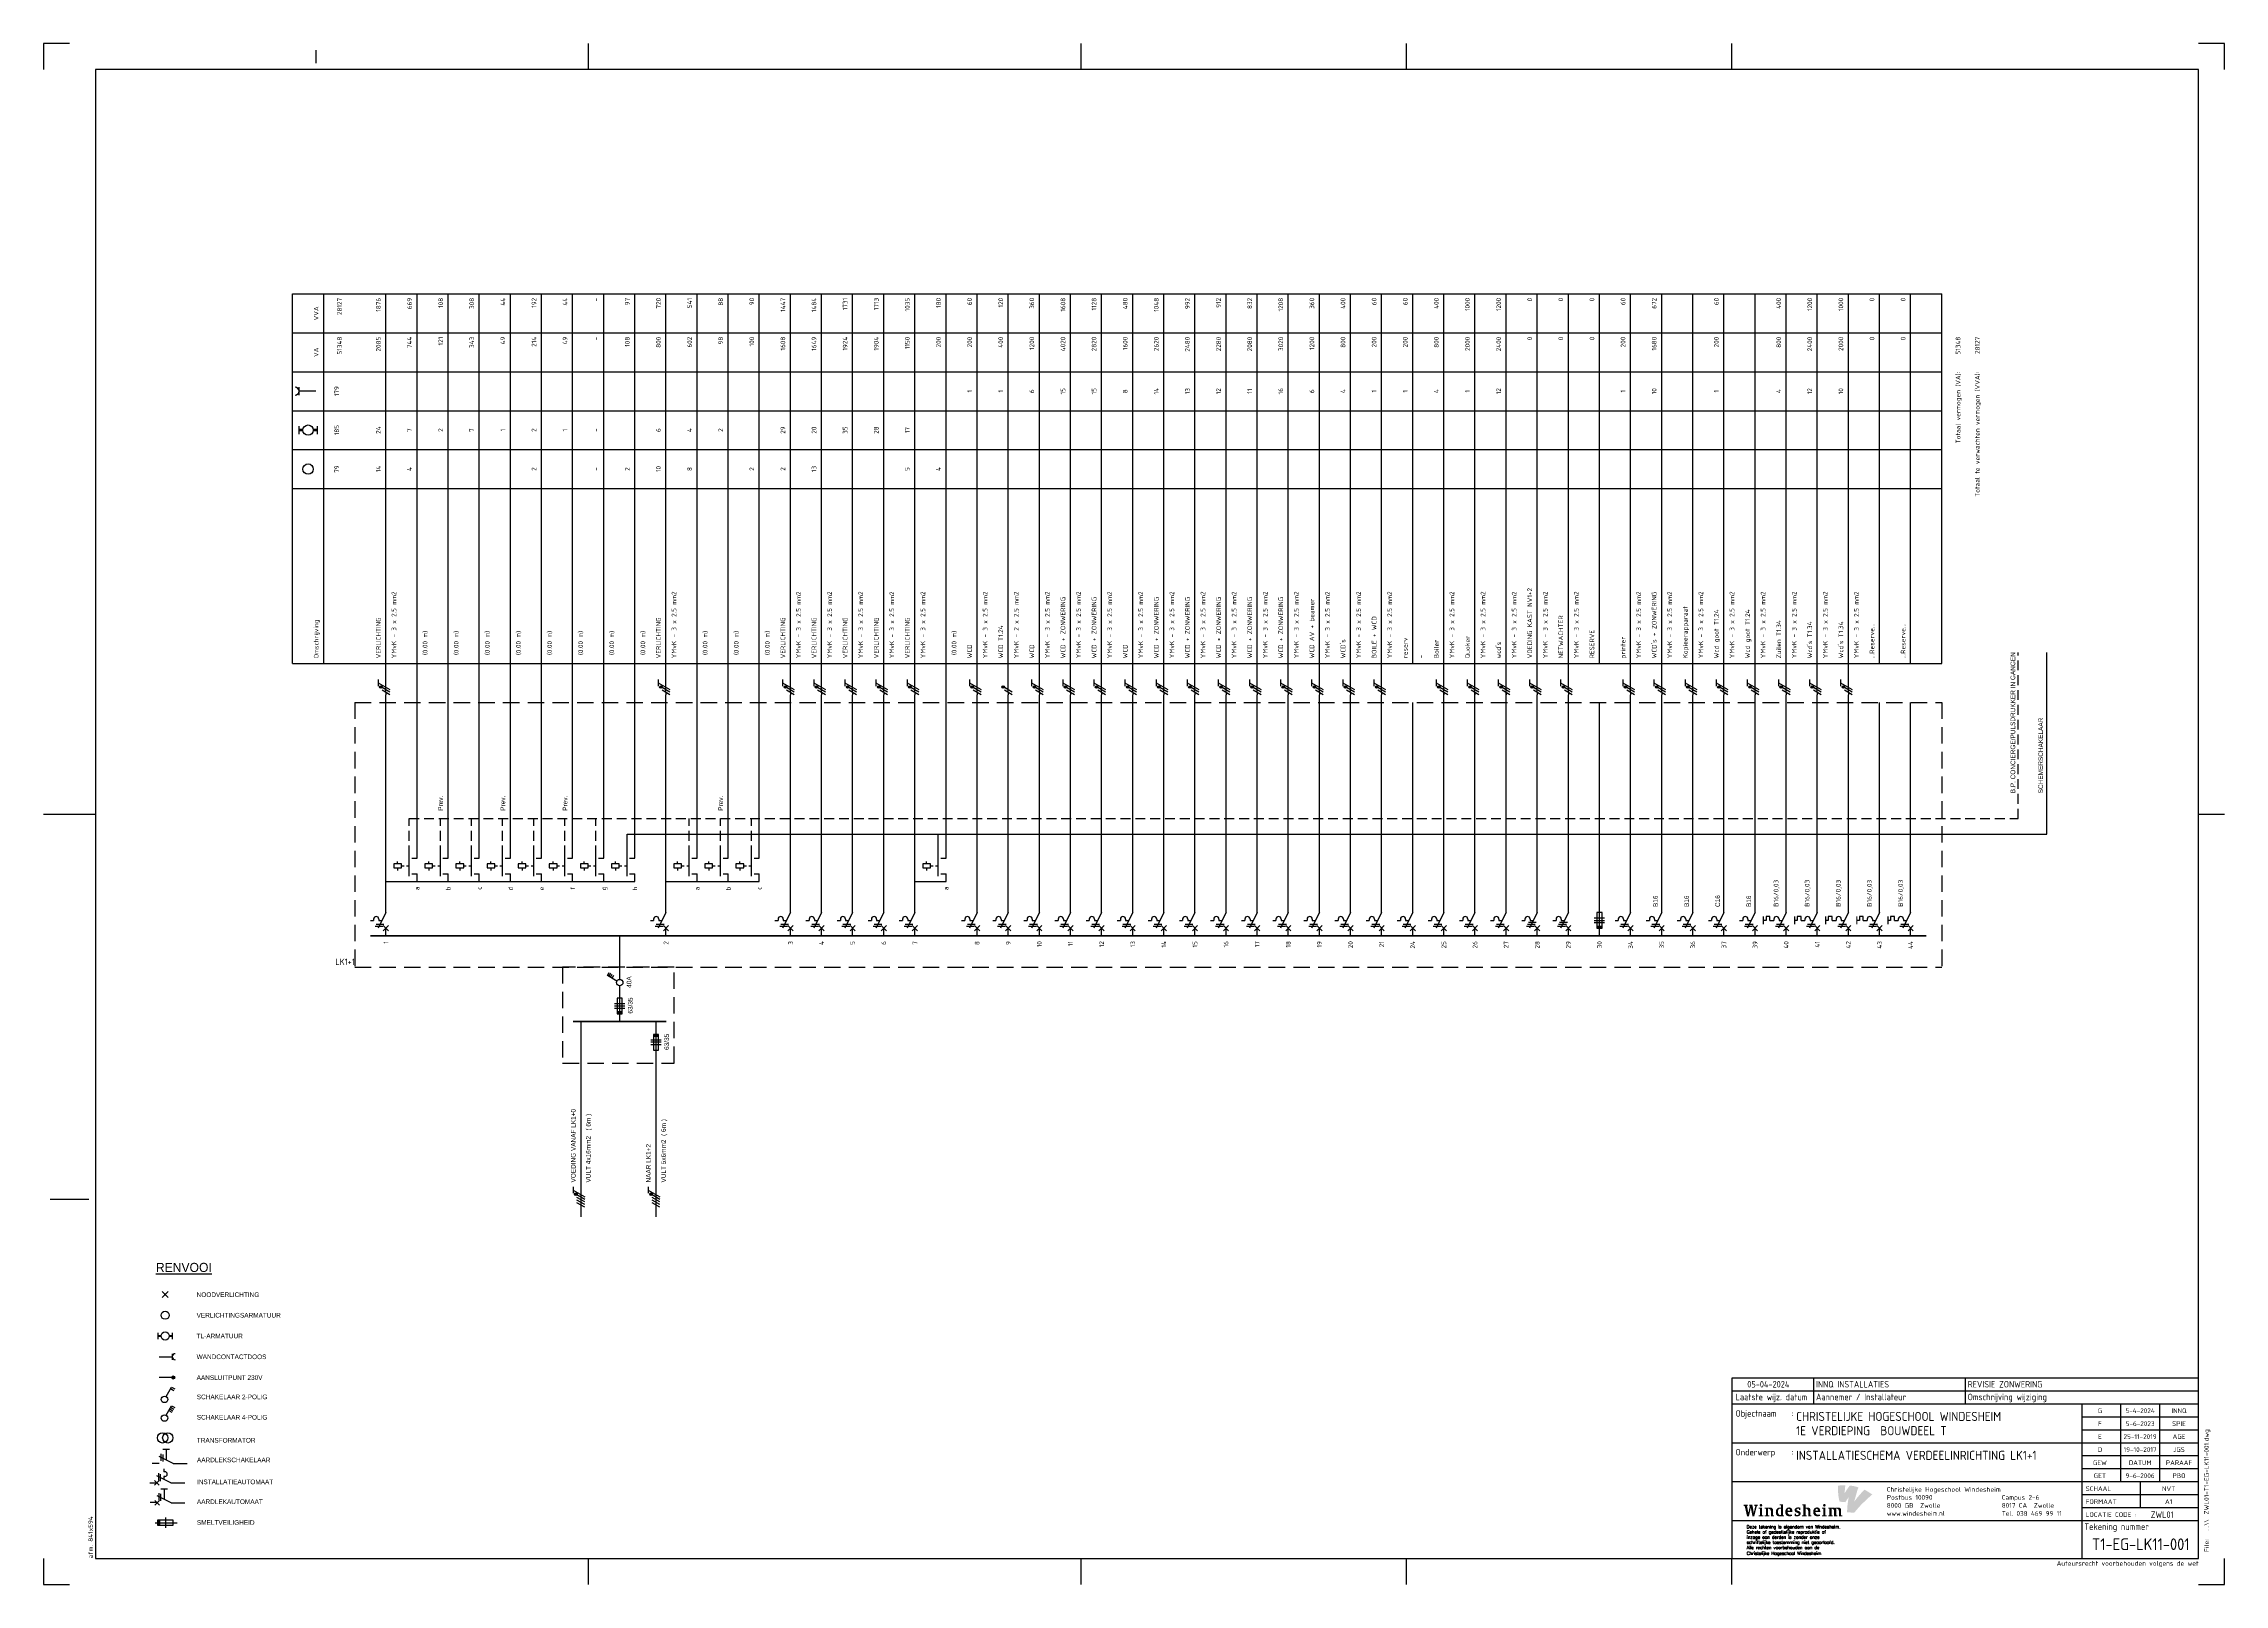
# Model space of a CAD drawing. Header units: millimetres. Extents: x 0 to 841, y 0 to 594.
import ezdxf
from ezdxf.enums import TextEntityAlignment as Align

# ---------------------------------------------------------------- set-up
doc = ezdxf.new("R2010")
doc.units = ezdxf.units.MM
for name, pattern in [('DASHED', [19.05, 12.7, -6.35]), ('HIDDEN', [9.525, 6.35, -3.175]), ('STABI11', [2, 1, -1])]:
    doc.linetypes.add(name, pattern=pattern)
doc.layers.get('0').update_dxf_attribs({"linetype": 'CONTINUOUS'})
for name, color, linetype in [('00att018', 1, 'CONTINUOUS'), ('00att025', 2, 'CONTINUOUS'), ('00att035', 3, 'CONTINUOUS'), ('00att050', 4, 'CONTINUOUS'), ('00kad018', 1, 'CONTINUOUS'), ('00kad025', 2, 'CONTINUOUS'), ('00kad070', 5, 'CONTINUOUS'), ('BL$2----_KADER', 7, 'CONTINUOUS'), ('BL$4----_STEMPEL', 7, 'CONTINUOUS'), ('EL$1----', 3, 'CONTINUOUS'), ('EL$1----__A3', 3, 'CONTINUOUS'), ('EL$1----__LK1+1', 3, 'CONTINUOUS'), ('LAAG_1', 160, 'CONTINUOUS')]:
    doc.layers.add(name, color=color, linetype=linetype)
doc.styles.add('BURO-018', font='BUROFONT', dxfattribs={"height": 1.8})
doc.styles.add('BURO-035', font='BUROFONT.shx', dxfattribs={"height": 3.5})
doc.styles.add('EDU', font='ROMANS.SHX', dxfattribs={"height": 2.5})
doc.styles.add('ISO', font='isocp.shx')
doc.styles.add('STABICAD-018', font='ISOCP.SHX', dxfattribs={"height": 1.8})

# ---------------------------------------------------------------- blocks, each defined once
blk = doc.blocks.new('RENV_DION')
at = {"layer": 'EL$1----', "linetype": 'Continuous'}
for p, q in [((485.12, 256.64), (487.32, 254.44)), ((487.32, 256.64), (485.12, 254.44)), ((483.5, 238.37), (483.5, 240.7)), ((488.94, 240.7), (488.94, 238.37)), ((483.89, 231.54), (488.94, 231.54)), ((488.94, 232.7), (488.94, 230.37)), ((489.33, 223.54), (483.89, 223.54)), ((486.57, 208.98), (488.69, 212.65)), ((487.64, 210.83), (488.85, 210.13)), ((487.99, 211.43), (489.2, 210.73)), ((488.34, 212.04), (489.55, 211.34)), ((488.69, 212.65), (489.9, 211.95)), ((484.62, 191.43), (484.62, 194.13)), ((485.3, 193.8), (485.3, 191.1)), ((486.65, 195.82), (486.65, 191.77)), ((488.36, 182.91), (482.96, 185.61)), ((483.63, 186.63), (483.63, 183.93)), ((489.35, 190.42), (483.95, 193.12)), ((484.31, 186.29), (484.31, 183.59)), ((485.66, 188.31), (485.66, 187.19)), ((486.11, 187.19), (485.66, 187.19)), ((486.11, 185.39), (485.66, 185.39)), ((485.66, 185.39), (485.66, 184.26)), ((480.26, 182.91), (482.96, 182.91)), ((482.06, 183.81), (483.86, 182.01)), ((483.86, 183.81), (482.06, 182.01)), ((488.54, 175.18), (483.14, 177.88)), ((485.84, 180.58), (485.84, 176.53)), ((488.36, 182.91), (493.76, 182.91)), ((484.04, 176.08), (482.24, 174.28)), ((482.24, 176.08), (484.04, 174.28)), ((489.31, 168.57), (483.31, 168.57)), ((483.31, 168.57), (483.31, 166.57)), ((486.31, 169.57), (486.31, 165.57)), ((489.31, 166.57), (489.31, 168.57)), ((482.39, 167.57), (490.81, 167.57)), ((483.31, 166.57), (489.31, 166.57))]:
    blk.add_line(p, q, dxfattribs=at)
at = {"layer": 'EL$1----', "color": 3, "linetype": 'Continuous'}
for p, q in [((486.57, 216.18), (488.69, 219.85)), ((488.34, 219.25), (489.55, 218.55)), ((488.69, 219.85), (489.9, 219.15))]:
    blk.add_line(p, q, dxfattribs=at)
at = {"layer": 'EL$1----'}
for p, q in [((483.86, 190.42), (481.16, 190.42)), ((489.35, 190.42), (494.66, 190.42)), ((483.9, 176.31), (483.9, 179.01)), ((484.49, 175.97), (484.49, 178.67)), ((483.14, 175.29), (480.44, 175.29)), ((488.54, 175.18), (493.85, 175.18))]:
    blk.add_line(p, q, dxfattribs=at)
at = {"layer": 'EL$1----', "linetype": 'Continuous'}
for points, const_width in [([(486.41, 255.54, 1), (486.02, 255.54, 1)], 0.389), ([(489.33, 223.83, 1), (489.33, 223.24, 1)], 0.583)]:
    blk.add_lwpolyline(points, format="xyb", close=True, dxfattribs=dict(at, const_width=const_width))
for points, const_width in [([(484.66, 239.54), (483.5, 239.54)], 0.778), ([(487.77, 239.54), (488.94, 239.54)], 0.778), ([(485.3, 195.82), (488, 195.82)], 0.45), ([(484.49, 180.58), (487.19, 180.58)], 0.45)]:
    blk.add_lwpolyline(points, dxfattribs=dict(at, const_width=const_width))
for centre, radius in [((486.22, 247.54), 1.56), ((486.22, 239.54), 1.56), ((489.33, 223.54), 0.583), ((485.24, 200.27), 2), ((485.95, 207.9), 1.25), ((487.24, 200.27), 2)]:
    blk.add_circle(centre, radius, dxfattribs=at)
at = {"layer": 'EL$1----', "color": 3, "linetype": 'Continuous'}
blk.add_circle((485.95, 215.1), 1.25, dxfattribs=at)
at = {"layer": 'EL$1----', "linetype": 'Continuous'}
for centre, radius, start, end in [((490.11, 231.54), 1.17, 90, 270), ((486.11, 186.29), 0.9, 270, 90)]:
    blk.add_arc(centre, radius, start, end, dxfattribs=at)
blk.add_solid([(483.31, 168.57), (484.31, 168.57), (483.31, 166.57), (484.31, 166.57)], dxfattribs=at)
at = {"layer": 'EL$1----', "color": 3, "style": 'BURO-035'}
blk.add_text('%%URENVOOI', height=3.5, dxfattribs=at).set_placement((482.63, 264.23))
at = {"layer": 'EL$1----', "color": 1, "style": 'BURO-018'}
for s, p in [('NOODVERLICHTING', (498.36, 255.47)), ('VERLICHTINGSARMATUUR', (498.36, 247.55)), ('TL-ARMATUUR', (498.36, 239.54)), ('WANDCONTACTDOOS', (498.36, 231.52)), ('AANSLUITPUNT 230V', (498.36, 223.5)), ('SCHAKELAAR 2-POLIG', (498.43, 216.06)), ('SCHAKELAAR 4-POLIG', (498.43, 208.21)), ('TRANSFORMATOR', (498.43, 199.33)), ('AARDLEKSCHAKELAAR', (498.49, 191.75)), ('INSTALLATIEAUTOMAAT', (498.49, 183.3)), ('AARDLEKAUTOMAAT', (498.47, 175.66)), ('SMELTVEILIGHEID', (498.47, 167.66))]:
    blk.add_text(s, height=1.8, dxfattribs=at).set_placement(p, align=Align.MIDDLE_LEFT)
blk = doc.blocks.new('a1-windesheim-hor')
at = {"layer": '00kad018', "color": 1}
for p, q in [((0, 594), (0, 584)), ((10, 594), (0, 594)), ((105, 591.5), (105, 586.5)), ((210, 594), (210, 584)), ((400, 594), (400, 584)), ((525.5, 594), (525.5, 584)), ((651, 584), (651, 594)), ((841, 594), (831, 594)), ((841, 584), (841, 594)), ((0, 297), (20, 297)), ((831, 297), (841, 297)), ((2.5, 148.5), (17.5, 148.5)), ((0, 10), (0, 0)), ((210, 10), (210, 0)), ((400, 10), (400, 0)), ((525.5, 10), (525.5, 0)), ((651, 0), (651, 10)), ((841, 0), (841, 10)), ((0, 0), (10, 0)), ((831, 0), (841, 0))]:
    blk.add_line(p, q, dxfattribs=at)
at = {"layer": '00kad070', "color": 5}
for p, q in [((831, 584), (20, 584)), ((20, 584), (20, 10)), ((831, 10), (831, 584)), ((20, 10), (831, 10))]:
    blk.add_line(p, q, dxfattribs=at)
at = {"layer": '00att018', "color": 1, "style": 'ISO'}
blk.add_text('afm. 841x594', height=1.8, rotation=90, dxfattribs=at).set_placement((19, 10))
blk.add_text('Auteursrecht voorbehouden volgens de wet', height=1.8, dxfattribs=at).set_placement((831.08, 7.2), align=Align.RIGHT)
blk = doc.blocks.new('AI9-BLK4')
at = {"layer": 'LAAG_1'}
h = blk.add_hatch(color=40, dxfattribs=at)
edge = h.paths.add_edge_path()
edge.add_spline(control_points=[(7.1, 7.2), (4.8, 4.7), (2.6, 2.6), (-0.7, -2.1), (0, 0.5), (1.3, 5.9), (2.6, 9), (0.7, 9.7), (-2.2, 10.3), (-4.1, 10.4), (-5.5, 8.8), (-7.5, 5.5), (-8.1, 4.4), (-8, 6.9), (-7.7, 9.3), (-7.6, 10.6), (-9.6, 10.7), (-11, 10.6), (-13.2, 10.3), (-13.3, 6), (-13.1, 2), (-12, -2), (-10.8, -2.1), (-7.6, -2.4), (-7.6, -2.4), (-7.1, -1.7), (-6.1, 0), (-5, 1.4), (-5.4, -0.9), (-5.9, -4.1), (-6.1, -7.2), (-6.1, -8.1), (-6.2, -9.1), (-6.2, -10.1), (-4.7, -10.2), (-1, -10.6), (-0.7, -10.6), (-0.7, -10.6), (-0.7, -10.6), (-0.7, -10.6), (-0.7, -10.6), (-0.7, -10.6), (-0.7, -10.6), (0.7, -8.8), (2.3, -7), (3.6, -5.5), (4.7, -4.4), (5.7, -3.3), (6.7, -2.4), (9.3, 0.1), (11.5, 2.1), (13.2, 3.5), (11, 5.1), (9.5, 6.1), (7.1, 7.2)], knot_values=[0, 0, 0, 0, 1, 1, 1, 2, 2, 2, 3, 3, 3, 4, 4, 4, 5, 5, 5, 6, 6, 6, 7, 7, 7, 8, 8, 8, 9, 9, 9, 10, 10, 10, 11, 11, 11, 12, 12, 12, 13, 13, 13, 14, 14, 14, 15, 15, 15, 16, 16, 16, 17, 17, 17, 18, 18, 18, 18], degree=3, periodic=0)
h = blk.add_hatch(color=154, dxfattribs=at)
edge = h.paths.add_edge_path()
edge.add_spline(control_points=[(-0.7, -10.6), (-0.7, -10.6), (-0.7, -10.6), (-0.7, -10.6), (-0.7, -10.6), (-0.7, -10.6), (-0.7, -10.6)], knot_values=[0, 0, 0, 0, 1, 1, 1, 2, 2, 2, 2], degree=3, periodic=0)
h = blk.add_hatch(color=154, dxfattribs=at)
edge = h.paths.add_edge_path()
edge.add_spline(control_points=[(-0.7, -10.6), (-0.7, -10.6), (-0.7, -10.6), (-0.7, -10.6), (-0.7, -10.6), (-0.7, -10.6), (-0.7, -10.6)], knot_values=[0, 0, 0, 0, 1, 1, 1, 2, 2, 2, 2], degree=3, periodic=0)
blk = doc.blocks.new('AI9-BLK3')
at = {"layer": 'LAAG_1'}
h = blk.add_hatch(color=154, dxfattribs=at)
edge = h.paths.add_edge_path()
edge.add_spline(control_points=[(-27.8, 3.2), (-27.8, 3.2), (-29.8, -4.7), (-29.8, -4.7), (-29.8, -4.7), (-31.2, -4.7), (-31.2, -4.7), (-31.2, -4.7), (-32.5, 1.8), (-32.5, 1.8), (-32.5, 1.8), (-33.9, -4.7), (-33.9, -4.7), (-33.9, -4.7), (-35.4, -4.7), (-35.4, -4.7), (-35.4, -4.7), (-37.2, 3.2), (-37.2, 3.2), (-37.2, 3.2), (-38, 3.2), (-38, 3.2), (-38, 3.2), (-38, 4.2), (-38, 4.2), (-38, 4.2), (-34.8, 4.2), (-34.8, 4.2), (-34.8, 4.2), (-34.8, 3.2), (-34.8, 3.2), (-34.8, 3.2), (-35.4, 3.2), (-35.4, 3.2), (-35.4, 3.2), (-34.4, -2.1), (-34.4, -2.1), (-34.4, -2.1), (-33.2, 3.3), (-33.2, 3.3), (-33.2, 3.3), (-33.7, 3.3), (-33.7, 3.3), (-33.7, 3.3), (-33.7, 4.2), (-33.7, 4.2), (-33.7, 4.2), (-31.3, 4.2), (-31.3, 4.2), (-31.3, 4.2), (-30.2, -2.1), (-30.2, -2.1), (-30.2, -2.1), (-29, 3.2), (-29, 3.2), (-29, 3.2), (-29.8, 3.2), (-29.8, 3.2), (-29.8, 3.2), (-29.8, 4.2), (-29.8, 4.2), (-29.8, 4.2), (-27.2, 4.2), (-27.2, 4.2), (-27.2, 4.2), (-27.2, 3.2), (-27.2, 3.2), (-27.2, 3.2), (-27.8, 3.2), (-27.8, 3.2)], knot_values=[0, 0, 0, 0, 1, 1, 1, 2, 2, 2, 3, 3, 3, 4, 4, 4, 5, 5, 5, 6, 6, 6, 7, 7, 7, 8, 8, 8, 9, 9, 9, 10, 10, 10, 11, 11, 11, 12, 12, 12, 13, 13, 13, 14, 14, 14, 15, 15, 15, 16, 16, 16, 17, 17, 17, 18, 18, 18, 19, 19, 19, 20, 20, 20, 21, 21, 21, 22, 22, 22, 23, 23, 23, 23], degree=3, periodic=0)
h = blk.add_hatch(color=154, dxfattribs=at)
edge = h.paths.add_edge_path()
edge.add_spline(control_points=[(-26.4, -4.7), (-26.4, -4.7), (-26.4, -3.9), (-26.4, -3.9), (-26.4, -3.9), (-25.5, -3.9), (-25.5, -3.9), (-25.5, -3.9), (-25.5, 1.2), (-25.5, 1.2), (-25.5, 1.2), (-26.4, 1.2), (-26.4, 1.2), (-26.4, 1.2), (-26.4, 2), (-26.4, 2), (-26.4, 2), (-23.8, 2), (-23.8, 2), (-23.8, 2), (-23.8, -3.9), (-23.8, -3.9), (-23.8, -3.9), (-22.9, -3.9), (-22.9, -3.9), (-22.9, -3.9), (-22.9, -4.7), (-22.9, -4.7), (-22.9, -4.7), (-26.4, -4.7), (-26.4, -4.7)], knot_values=[0, 0, 0, 0, 1, 1, 1, 2, 2, 2, 3, 3, 3, 4, 4, 4, 5, 5, 5, 6, 6, 6, 7, 7, 7, 8, 8, 8, 9, 9, 9, 10, 10, 10, 10], degree=3, periodic=0)
edge = h.paths.add_edge_path()
edge.add_spline(control_points=[(-24.7, 2.7), (-25.2, 2.7), (-25.7, 3.2), (-25.7, 3.7), (-25.7, 4.3), (-25.2, 4.8), (-24.7, 4.8), (-24.1, 4.8), (-23.6, 4.3), (-23.6, 3.7), (-23.6, 3.2), (-24.1, 2.7), (-24.7, 2.7)], knot_values=[0, 0, 0, 0, 1, 1, 1, 2, 2, 2, 3, 3, 3, 4, 4, 4, 4], degree=3, periodic=0)
h = blk.add_hatch(color=154, dxfattribs=at)
edge = h.paths.add_edge_path()
edge.add_spline(control_points=[(-17, -4.7), (-17, -4.7), (-17, -0.9), (-17, -0.9), (-17, -0.3), (-17.2, 0.2), (-17.5, 0.5), (-17.9, 0.9), (-18.3, 1.1), (-18.9, 1.1), (-19, 1.1), (-19, 1.1), (-19.1, 1.1), (-19.1, 1.1), (-19.1, -3.9), (-19.1, -3.9), (-19.1, -3.9), (-18.2, -3.9), (-18.2, -3.9), (-18.2, -3.9), (-18.2, -4.7), (-18.2, -4.7), (-18.2, -4.7), (-21.7, -4.7), (-21.7, -4.7), (-21.7, -4.7), (-21.7, -3.9), (-21.7, -3.9), (-21.7, -3.9), (-20.8, -3.9), (-20.8, -3.9), (-20.8, -3.9), (-20.8, 1.2), (-20.8, 1.2), (-20.8, 1.2), (-21.7, 1.2), (-21.7, 1.2), (-21.7, 1.2), (-21.7, 2), (-21.7, 2), (-21.7, 2), (-19.4, 2), (-19.4, 2), (-19.1, 2), (-18.9, 2), (-18.6, 2), (-17, 2), (-16.3, 1.9), (-15.9, 1.4), (-15.5, 1), (-15.3, 0.6), (-15.3, -0.2), (-15.3, -0.2), (-15.3, -3.9), (-15.3, -3.9), (-15.3, -3.9), (-14.5, -3.9), (-14.5, -3.9), (-14.5, -3.9), (-14.5, -4.7), (-14.5, -4.7), (-14.5, -4.7), (-17, -4.7), (-17, -4.7)], knot_values=[0, 0, 0, 0, 1, 1, 1, 2, 2, 2, 3, 3, 3, 4, 4, 4, 5, 5, 5, 6, 6, 6, 7, 7, 7, 8, 8, 8, 9, 9, 9, 10, 10, 10, 11, 11, 11, 12, 12, 12, 13, 13, 13, 14, 14, 14, 15, 15, 15, 16, 16, 16, 17, 17, 17, 18, 18, 18, 19, 19, 19, 20, 20, 20, 21, 21, 21, 21], degree=3, periodic=0)
h = blk.add_hatch(color=154, dxfattribs=at)
edge = h.paths.add_edge_path(flags=16)
edge.add_spline(control_points=[(-6.8, -4.7), (-6.8, -4.7), (-6.8, -3.9), (-6.8, -3.9), (-6.8, -3.9), (-7.6, -3.9), (-7.6, -3.9), (-7.6, -3.9), (-7.6, 4.5), (-7.6, 4.5), (-7.6, 4.5), (-10.2, 4.5), (-10.2, 4.5), (-10.2, 4.5), (-10.2, 3.6), (-10.2, 3.6), (-10.2, 3.6), (-9.3, 3.6), (-9.3, 3.6), (-9.3, 3.6), (-9.3, 2), (-9.3, 2), (-9.6, 2), (-9.8, 2), (-10.2, 2), (-11.9, 2), (-13.2, 0.7), (-13.2, -1.5), (-13.2, -3.8), (-12.3, -4.8), (-10.3, -4.8), (-9.9, -4.8), (-9.3, -4.7), (-9.1, -4.7), (-9.1, -4.7), (-6.8, -4.7), (-6.8, -4.7)], knot_values=[0, 0, 0, 0, 1, 1, 1, 2, 2, 2, 3, 3, 3, 4, 4, 4, 5, 5, 5, 6, 6, 6, 7, 7, 7, 8, 8, 8, 9, 9, 9, 10, 10, 10, 11, 11, 11, 12, 12, 12, 12], degree=3, periodic=0)
edge = h.paths.add_edge_path()
edge.add_spline(control_points=[(-9.3, -3.7), (-9.5, -3.8), (-9.6, -3.8), (-9.8, -3.8), (-10.8, -3.8), (-11.5, -3.1), (-11.5, -1.2), (-11.5, 0.4), (-10.9, 1.1), (-10, 1.1), (-9.7, 1.1), (-9.5, 1), (-9.3, 1), (-9.3, 1), (-9.3, -3.7), (-9.3, -3.7)], knot_values=[0, 0, 0, 0, 1, 1, 1, 2, 2, 2, 3, 3, 3, 4, 4, 4, 5, 5, 5, 5], degree=3, periodic=0)
h = blk.add_hatch(color=154, dxfattribs=at)
edge = h.paths.add_edge_path(flags=16)
edge.add_spline(control_points=[(-0.4, -1.4), (-0.4, 1), (-1.2, 2.1), (-3, 2.1), (-4.8, 2.1), (-5.9, 0.7), (-5.9, -1.4), (-5.9, -3.6), (-4.8, -4.8), (-2.7, -4.8), (-1.9, -4.8), (-1.2, -4.6), (-0.7, -4.4), (-0.7, -4.4), (-0.7, -3.5), (-0.7, -3.5), (-1.2, -3.6), (-1.6, -3.6), (-2, -3.6), (-3.4, -3.6), (-4.2, -2.5), (-4.2, -1.4), (-4.2, -1.4), (-0.4, -1.4), (-0.4, -1.4)], knot_values=[0, 0, 0, 0, 1, 1, 1, 2, 2, 2, 3, 3, 3, 4, 4, 4, 5, 5, 5, 6, 6, 6, 7, 7, 7, 8, 8, 8, 8], degree=3, periodic=0)
edge = h.paths.add_edge_path()
edge.add_spline(control_points=[(-2.2, -0.5), (-2.2, -0.5), (-4.2, -0.5), (-4.2, -0.5), (-4.2, 0.5), (-3.8, 1.1), (-3.2, 1.1), (-2.6, 1.1), (-2.2, 0.6), (-2.2, -0.5)], knot_values=[0, 0, 0, 0, 1, 1, 1, 2, 2, 2, 3, 3, 3, 3], degree=3, periodic=0)
h = blk.add_hatch(color=154, dxfattribs=at)
edge = h.paths.add_edge_path()
edge.add_spline(control_points=[(3.2, -4.8), (2.4, -4.8), (1.5, -4.6), (1.3, -4.5), (1.3, -4.5), (1.3, -2.7), (1.3, -2.7), (1.3, -2.7), (2.3, -2.7), (2.3, -2.7), (2.3, -2.7), (2.3, -3.6), (2.3, -3.6), (2.6, -3.7), (2.9, -3.8), (3.3, -3.8), (4.1, -3.8), (4.5, -3.5), (4.5, -3), (4.5, -2.5), (4.1, -2.3), (3.5, -2.1), (3.5, -2.1), (2.7, -1.8), (2.7, -1.8), (1.8, -1.5), (1.3, -1), (1.3, 0.1), (1.3, 1.2), (2.3, 2.1), (3.9, 2.1), (4.6, 2.1), (5.3, 2), (5.7, 1.9), (5.7, 1.9), (5.7, 0), (5.7, 0), (5.7, 0), (4.7, 0), (4.7, 0), (4.7, 0), (4.7, 1), (4.7, 1), (4.4, 1.1), (4.2, 1.1), (3.9, 1.1), (3.2, 1.1), (2.8, 0.8), (2.8, 0.4), (2.8, 0), (3, -0.2), (3.6, -0.4), (3.6, -0.4), (4.4, -0.7), (4.4, -0.7), (5.4, -1), (6, -1.6), (6, -2.6), (6, -4), (4.8, -4.8), (3.2, -4.8)], knot_values=[0, 0, 0, 0, 1, 1, 1, 2, 2, 2, 3, 3, 3, 4, 4, 4, 5, 5, 5, 6, 6, 6, 7, 7, 7, 8, 8, 8, 9, 9, 9, 10, 10, 10, 11, 11, 11, 12, 12, 12, 13, 13, 13, 14, 14, 14, 15, 15, 15, 16, 16, 16, 17, 17, 17, 18, 18, 18, 19, 19, 19, 20, 20, 20, 20], degree=3, periodic=0)
h = blk.add_hatch(color=154, dxfattribs=at)
edge = h.paths.add_edge_path()
edge.add_spline(control_points=[(11.8, -4.7), (11.8, -4.7), (11.8, -1), (11.8, -1), (11.8, -0.3), (11.7, 0.2), (11.3, 0.5), (10.9, 0.9), (10.5, 1.1), (10, 1.1), (9.9, 1.1), (9.8, 1.1), (9.7, 1.1), (9.7, 1.1), (9.7, -3.9), (9.7, -3.9), (9.7, -3.9), (10.6, -3.9), (10.6, -3.9), (10.6, -3.9), (10.6, -4.7), (10.6, -4.7), (10.6, -4.7), (7.1, -4.7), (7.1, -4.7), (7.1, -4.7), (7.1, -3.9), (7.1, -3.9), (7.1, -3.9), (8, -3.9), (8, -3.9), (8, -3.9), (8, 3.6), (8, 3.6), (8, 3.6), (7.2, 3.6), (7.2, 3.6), (7.2, 3.6), (7.2, 4.5), (7.2, 4.5), (7.2, 4.5), (9.7, 4.5), (9.7, 4.5), (9.7, 4.5), (9.7, 2), (9.7, 2), (9.9, 2), (10.2, 2), (10.5, 2), (11.9, 2), (12.5, 1.8), (13, 1.4), (13.4, 1), (13.5, 0.5), (13.5, -0.2), (13.5, -0.2), (13.5, -3.9), (13.5, -3.9), (13.5, -3.9), (14.3, -3.9), (14.3, -3.9), (14.3, -3.9), (14.3, -4.7), (14.3, -4.7), (14.3, -4.7), (11.8, -4.7), (11.8, -4.7)], knot_values=[0, 0, 0, 0, 1, 1, 1, 2, 2, 2, 3, 3, 3, 4, 4, 4, 5, 5, 5, 6, 6, 6, 7, 7, 7, 8, 8, 8, 9, 9, 9, 10, 10, 10, 11, 11, 11, 12, 12, 12, 13, 13, 13, 14, 14, 14, 15, 15, 15, 16, 16, 16, 17, 17, 17, 18, 18, 18, 19, 19, 19, 20, 20, 20, 21, 21, 21, 22, 22, 22, 22], degree=3, periodic=0)
h = blk.add_hatch(color=154, dxfattribs=at)
edge = h.paths.add_edge_path(flags=16)
edge.add_spline(control_points=[(21.1, -1.4), (21.1, 1), (20.4, 2.1), (18.5, 2.1), (16.7, 2.1), (15.6, 0.7), (15.6, -1.4), (15.6, -3.6), (16.8, -4.8), (18.9, -4.8), (19.6, -4.8), (20.3, -4.6), (20.8, -4.4), (20.8, -4.4), (20.8, -3.5), (20.8, -3.5), (20.4, -3.6), (19.9, -3.6), (19.5, -3.6), (18.1, -3.6), (17.3, -2.5), (17.3, -1.4), (17.3, -1.4), (21.1, -1.4), (21.1, -1.4)], knot_values=[0, 0, 0, 0, 1, 1, 1, 2, 2, 2, 3, 3, 3, 4, 4, 4, 5, 5, 5, 6, 6, 6, 7, 7, 7, 8, 8, 8, 8], degree=3, periodic=0)
edge = h.paths.add_edge_path()
edge.add_spline(control_points=[(19.3, -0.5), (19.3, -0.5), (17.3, -0.5), (17.3, -0.5), (17.3, 0.5), (17.8, 1.1), (18.4, 1.1), (18.9, 1.1), (19.3, 0.6), (19.3, -0.5)], knot_values=[0, 0, 0, 0, 1, 1, 1, 2, 2, 2, 3, 3, 3, 3], degree=3, periodic=0)
h = blk.add_hatch(color=154, dxfattribs=at)
edge = h.paths.add_edge_path()
edge.add_spline(control_points=[(22.5, -4.7), (22.5, -4.7), (22.5, -3.9), (22.5, -3.9), (22.5, -3.9), (23.4, -3.9), (23.4, -3.9), (23.4, -3.9), (23.4, 1.2), (23.4, 1.2), (23.4, 1.2), (22.5, 1.2), (22.5, 1.2), (22.5, 1.2), (22.5, 2), (22.5, 2), (22.5, 2), (25.1, 2), (25.1, 2), (25.1, 2), (25.1, -3.9), (25.1, -3.9), (25.1, -3.9), (26, -3.9), (26, -3.9), (26, -3.9), (26, -4.7), (26, -4.7), (26, -4.7), (22.5, -4.7), (22.5, -4.7)], knot_values=[0, 0, 0, 0, 1, 1, 1, 2, 2, 2, 3, 3, 3, 4, 4, 4, 5, 5, 5, 6, 6, 6, 7, 7, 7, 8, 8, 8, 9, 9, 9, 10, 10, 10, 10], degree=3, periodic=0)
edge = h.paths.add_edge_path()
edge.add_spline(control_points=[(24.2, 2.7), (23.6, 2.7), (23.2, 3.2), (23.2, 3.7), (23.2, 4.3), (23.6, 4.8), (24.2, 4.8), (24.8, 4.8), (25.3, 4.3), (25.3, 3.7), (25.3, 3.2), (24.8, 2.7), (24.2, 2.7)], knot_values=[0, 0, 0, 0, 1, 1, 1, 2, 2, 2, 3, 3, 3, 4, 4, 4, 4], degree=3, periodic=0)
h = blk.add_hatch(color=154, dxfattribs=at)
edge = h.paths.add_edge_path()
edge.add_spline(control_points=[(35.5, -4.7), (35.5, -4.7), (35.5, -0.9), (35.5, -0.9), (35.5, -0.3), (35.3, 0.2), (35, 0.5), (34.7, 0.9), (34.2, 1.1), (33.5, 1.1), (33.4, 1.1), (33.3, 1), (33.2, 1), (33.4, 0.8), (33.5, 0.3), (33.5, -0.1), (33.5, -0.1), (33.5, -3.9), (33.5, -3.9), (33.5, -3.9), (34.3, -3.9), (34.3, -3.9), (34.3, -3.9), (34.3, -4.7), (34.3, -4.7), (34.3, -4.7), (31.8, -4.7), (31.8, -4.7), (31.8, -4.7), (31.8, -0.9), (31.8, -0.9), (31.8, -0.2), (31.6, 0.2), (31.3, 0.5), (30.9, 0.9), (30.5, 1.1), (30, 1.1), (30, 1.1), (29.9, 1.1), (29.8, 1.1), (29.8, 1.1), (29.8, -3.9), (29.8, -3.9), (29.8, -3.9), (30.6, -3.9), (30.6, -3.9), (30.6, -3.9), (30.6, -4.7), (30.6, -4.7), (30.6, -4.7), (27.2, -4.7), (27.2, -4.7), (27.2, -4.7), (27.2, -3.9), (27.2, -3.9), (27.2, -3.9), (28.1, -3.9), (28.1, -3.9), (28.1, -3.9), (28.1, 1.2), (28.1, 1.2), (28.1, 1.2), (27.2, 1.2), (27.2, 1.2), (27.2, 1.2), (27.2, 2), (27.2, 2), (27.2, 2), (29.6, 2), (29.6, 2), (29.9, 2), (30.2, 2), (30.4, 2), (31.4, 2), (31.9, 1.9), (32.5, 1.7), (33, 1.9), (33.7, 2), (34.5, 2), (35.6, 2), (36.3, 1.8), (36.7, 1.4), (37.1, 1), (37.2, 0.5), (37.2, -0.1), (37.2, -0.1), (37.2, -3.9), (37.2, -3.9), (37.2, -3.9), (38, -3.9), (38, -3.9), (38, -3.9), (38, -4.7), (38, -4.7), (38, -4.7), (35.5, -4.7), (35.5, -4.7)], knot_values=[0, 0, 0, 0, 1, 1, 1, 2, 2, 2, 3, 3, 3, 4, 4, 4, 5, 5, 5, 6, 6, 6, 7, 7, 7, 8, 8, 8, 9, 9, 9, 10, 10, 10, 11, 11, 11, 12, 12, 12, 13, 13, 13, 14, 14, 14, 15, 15, 15, 16, 16, 16, 17, 17, 17, 18, 18, 18, 19, 19, 19, 20, 20, 20, 21, 21, 21, 22, 22, 22, 23, 23, 23, 24, 24, 24, 25, 25, 25, 26, 26, 26, 27, 27, 27, 28, 28, 28, 29, 29, 29, 30, 30, 30, 31, 31, 31, 32, 32, 32, 32], degree=3, periodic=0)
blk = doc.blocks.new('CHW_ONDERHOEK')
at = {"layer": '00kad025', "color": 2}
for p, q in [((-190, 79.5), (-190, 69.5)), ((-10, 79.5), (-190, 79.5)), ((-158.5, 79.5), (-158.5, 69.5)), ((-100, 79.5), (-100, 69.5)), ((-10, 74.5), (-190, 74.5)), ((-40, 69.5), (-40, 39.5)), ((-25, 69.5), (-25, 39.5)), ((-10, 64.5), (-55, 64.5)), ((-10, 59.5), (-55, 59.5)), ((-10, 54.5), (-55, 54.5)), ((-10, 49.5), (-55, 49.5)), ((-32.5, 39.5), (-32.5, 34.5)), ((-32.5, 34.5), (-32.5, 29.5))]:
    blk.add_line(p, q, dxfattribs=at)
at = {"layer": '00kad070', "color": 5}
for p, q in [((-10, 69.5), (-190, 69.5)), ((-190, 69.5), (-190, 10)), ((-55, 69.5), (-55, 10)), ((-55, 54.5), (-190, 54.5)), ((-10, 44.5), (-55, 44.5)), ((-10, 39.5), (-190, 39.5)), ((-10, 34.5), (-55, 34.5)), ((-10, 29.5), (-55, 29.5)), ((-55, 24.5), (-190, 24.5)), ((-10, 24.5), (-55, 24.5))]:
    blk.add_line(p, q, dxfattribs=at)
at = {"color": 7, "xscale": 0.5, "yscale": 0.5, "zscale": 0.5}
for name, p in [('AI9-BLK4', (-142.4, 32.89)), ('AI9-BLK3', (-166.39, 28.63))]:
    blk.add_blockref(name, p, dxfattribs=at)
at = {"color": 1, "style": 'ISO'}
for s, p in [('Christelijke Hogeschool Windesheim', (-130.19, 35.71)), ('Postbus 10090', (-130.19, 32.63)), ('Campus 2-6', (-85.85, 32.63)), ('www.windesheim.nl', (-130.19, 26.45)), ('8000 GB  Zwolle', (-130.19, 29.54)), ('Tel. 038 469 99 11', (-85.85, 26.45)), ('8017 CA  Zwolle', (-85.85, 29.54))]:
    blk.add_text(s, height=1.8, dxfattribs=at).set_placement(p)
at = {"layer": '00att018', "color": 1, "style": 'ISO'}
for s, p in [('GEW', (-48, 46)), ('GET', (-48, 41)), ('DATUM', (-32.5, 46)), ('PARAAF', (-17.5, 46))]:
    blk.add_text(s, height=1.8, dxfattribs=at).set_placement(p, align=Align.CENTER)
for s, p in [('SCHAAL', (-53.5, 36)), ('FORMAAT', (-53.5, 31))]:
    blk.add_text(s, height=1.8, dxfattribs=at).set_placement(p)
at = {"layer": '00att018', "color": 1, "linetype": 'Continuous', "style": 'EDU'}
for s, p in [('Gehele of gedeeltelijke reproduktie of', (-184.2, 19.6)), ('inzage aan derden is zonder onze', (-184.2, 17.6)), ('schriftelijke toestemming niet geoorloofd.', (-184.2, 15.6)), ('Deze tekening is eigendom van Windesheim.', (-184.2, 21.6)), ('Alle rechten voorbehouden aan de', (-184.2, 13.6)), ('Christelijke Hogeschool Windesheim', (-184.2, 11.38))]:
    blk.add_text(s, height=1.2, dxfattribs=at).set_placement(p)
at = {"layer": '00att018', "color": 1, "style": 'ISO', "width": 0.9}
blk.add_text('....\\\\', height=1.8, rotation=90, dxfattribs=at).set_placement((-6, 20.5))
at = {"layer": '00att018', "color": 1, "style": 'ISO'}
blk.add_text('File:', height=1.8, rotation=90, dxfattribs=at).set_placement((-6, 12.5))
for tag, p in [('WZ_CODED', (-48, 66.07)), ('WZ_DATUMD', (-32.5, 66.07)), ('WZ_WZGOEDD', (-17.5, 66.07)), ('WZ_CODEC', (-48, 61.07)), ('WZ_DATUMC', (-32.5, 61.07)), ('WZ_WZGOEDC', (-17.5, 61.07)), ('WZ_CODEA', (-48, 51.07)), ('WZ_CODEB', (-48, 56.07)), ('WZ_DATUMA', (-32.5, 51.07)), ('WZ_DATUMB', (-32.5, 56.07)), ('WZ_WZGOEDA', (-17.5, 51.07)), ('WZ_WZGOEDB', (-17.5, 56.07)), ('TKDATCREAT', (-32.5, 41)), ('TKINIT', (-17.5, 41)), ('TKSCHAAL', (-21.5, 36)), ('TKFORMAAT', (-21.5, 31))]:
    blk.add_attdef(tag, text='', height=1.8, dxfattribs=at).set_placement(p, align=Align.CENTER)
blk.add_attdef('DWGNAME', (-6, 26.93), '', height=1.8, rotation=90, dxfattribs=at)
at = {"layer": '00att025', "color": 2, "style": 'ISO'}
for s, p in [('Objectnaam', (-188.5, 64.67)), ('Onderwerp', (-188.5, 49.72)), ('Tekening nummer', (-54, 21))]:
    blk.add_text(s, height=2.5, dxfattribs=at).set_placement(p)
at = {"layer": '00att025', "style": 'ISO'}
for p in [(-167.02, 64.67), (-167.02, 49.78)]:
    blk.add_text(':', height=2.5, dxfattribs=at).set_placement(p)
at = {"layer": '00att025', "color": 1, "style": 'ISO'}
blk.add_text('LOCATIE CODE :', height=1.8, dxfattribs=at).set_placement((-53.5, 26))
at = {"layer": '00att025', "color": 2, "style": 'ISO'}
for tag, p in [('WZ_DATUM', (-184, 75.9)), ('WZ_AANNEMER_INSTALATEUR', (-157.5, 75.9)), ('WZ_OMSCHR', (-99, 75.9))]:
    blk.add_attdef(tag, p, '', height=2.5, dxfattribs=at)
at = {"layer": '00att025', "color": 3, "style": 'ISO'}
blk.add_attdef('TKVRIJ2', text='', height=2.5, dxfattribs=at).set_placement((-24, 25.62), align=Align.CENTER)
at = {"layer": '00att035', "color": 3, "style": 'ISO'}
for s, p in [('Laatste wijz. datum', (-188.5, 71)), ('Aannemer / Installateur', (-157.5, 71)), ('Omschrijving wijziging', (-99, 71))]:
    blk.add_text(s, height=2.5, dxfattribs=at).set_placement(p)
for tag, p in [('TK1OMSCHR', (-165.14, 57.5)), ('PROMSCHR', (-165.14, 63)), ('TK2OMSCHR', (-165.14, 48)), ('TKVRIJ1', (-165.14, 42.5))]:
    blk.add_attdef(tag, p, '', height=3.5, dxfattribs=at)
at = {"layer": '00att050', "color": 4, "style": 'ISO'}
blk.add_attdef('TKFASE', text='', height=5, dxfattribs=at).set_placement((-14.5, 82), align=Align.RIGHT)
blk.add_attdef('TKTEKNR', text='', height=5, dxfattribs=at).set_placement((-32.25, 13.23), align=Align.CENTER)
blk = doc.blocks.new('HL3')
at = {"color": 0, "linetype": 'Continuous'}
for p, q in [((-3, 6.98), (-3, 4.48)), ((-3, 5.73), (1.5, 3.13)), ((1.5, 2.13), (-1.5, 3.87)), ((1.5, 1.13), (-1.5, 2.87)), ((1.5, 0.13), (-1.5, 1.87)), ((1.5, -0.87), (-1.5, 0.87))]:
    blk.add_line(p, q, dxfattribs=at)
at = {"color": 0, "linetype": 'Continuous', "const_width": 0.5}
blk.add_lwpolyline([(-1.68, 4.12, 1), (-2.18, 4.12, 1)], format="xyb", close=True, dxfattribs=at)
at = {"color": 0, "linetype": 'Continuous'}
blk.add_circle((-1.93, 4.12), 0.5, dxfattribs=at)
blk = doc.blocks.new('1114A3A')
at = {"color": 0, "linetype": 'Continuous'}
for p, q in [((0.62, 1.08), (2.74, 4.75)), ((1.69, 2.93), (2.9, 2.23)), ((2.04, 3.54), (3.25, 2.84)), ((2.39, 4.14), (3.6, 3.44)), ((2.74, 4.75), (3.95, 4.05))]:
    blk.add_line(p, q, dxfattribs=at)
blk.add_circle((0, 0), 1.25, dxfattribs=at)
at = {"color": 0, "linetype": 'Continuous', "style": 'BURO-018', "flags": 1}
for tag, p in [('E_ID', (0, 0.08)), ('E_MATCODE', (0, -4.92))]:
    blk.add_attdef(tag, p, '', height=1.8, dxfattribs=at)
at = {"color": 0, "linetype": 'Continuous', "style": 'BURO-018'}
blk.add_attdef('E_IGS', text='', height=1.8, dxfattribs=at).set_placement((3, 0.08), align=Align.MIDDLE_LEFT)
blk = doc.blocks.new('072102B')
at = {"color": 0, "linetype": 'Continuous'}
for p, q in [((1, 0), (-1, 0)), ((-1, 0), (-1, -6)), ((1, -6), (1, 0)), ((-1, -6), (1, -6))]:
    blk.add_line(p, q, dxfattribs=at)
blk.add_solid([(1, -5), (1, -6), (-1, -5), (-1, -6)], dxfattribs=at)
at = {"color": 0, "linetype": 'Continuous', "style": 'BURO-018', "flags": 1}
for tag, p in [('E_ID', (0, 0)), ('E_MATCODE', (0, -5))]:
    blk.add_attdef(tag, p, '', height=1.8, dxfattribs=at)
at = {"color": 0, "linetype": 'Continuous', "style": 'BURO-018'}
blk.add_attdef('E_KODE', text='', height=1.8, dxfattribs=at).set_placement((-3, -3), align=Align.MIDDLE_RIGHT)
blk = doc.blocks.new('0721013F')
at = {"color": 0, "linetype": 'Continuous'}
for p, q in [((-2, -2), (2, -2)), ((-2, -3), (2, -3)), ((2, -4), (-2, -4))]:
    blk.add_line(p, q, dxfattribs=at)
blk = doc.blocks.new('P-N-PE_3')
at = {"color": 0, "linetype": 'Continuous'}
for p, q in [((-3, 5.85), (-3, 3.35)), ((-3, 4.6), (1.5, 2)), ((1.5, 1), (-1.5, 2.73)), ((1.5, 0), (-1.5, 1.73)), ((0, 0.87), (0, 6.17)), ((0, 0.87), (0, 0))]:
    blk.add_line(p, q, dxfattribs=at)
at = {"color": 0, "linetype": 'Continuous', "const_width": 0.5}
blk.add_lwpolyline([(-1.68, 2.98, 1), (-2.18, 2.98, 1)], format="xyb", close=True, dxfattribs=at)
at = {"color": 0, "linetype": 'Continuous'}
blk.add_circle((-1.93, 2.98), 0.5, dxfattribs=at)
blk = doc.blocks.new('B3')
at = {"color": 0, "linetype": 'Continuous'}
for p, q in [((0, 9), (0, 21)), ((0, 9), (-3, 3)), ((-6, 6), (-4.75, 6)), ((-4.75, 6.5), (-4.75, 6)), ((-4.125, 3.75), (-1.125, 3.75)), ((-3.75, 4.5), (-0.75, 4.5)), ((-2.75, 6.5), (-2.75, 6)), ((-2.75, 6), (-1.5, 6)), ((-1, 4), (1, 2)), ((-1, 2), (1, 4)), ((0, 0), (0, 3))]:
    blk.add_line(p, q, dxfattribs=at)
blk.add_arc((-3.75, 6.5), 1, 0, 180, dxfattribs=at)
at = {"color": 1, "style": 'BURO-018'}
blk.add_attdef('E_VRIJ1', (-3, 12), '', height=1.8, rotation=90, dxfattribs=at)
at = {"color": 1, "linetype": 'Continuous', "style": 'BURO-018'}
blk.add_attdef('E_IIA', text='', height=1.8, rotation=90, dxfattribs=at).set_placement((2, 6), align=Align.TOP_CENTER)
blk = doc.blocks.new('m1')
at = {"color": 0, "linetype": 'Continuous'}
blk.add_line((0, 21), (0, 33), dxfattribs=at)
blk = doc.blocks.new('b1s')
at = {"color": 0, "linetype": 'Continuous'}
blk.add_line((0, 33), (0, 54), dxfattribs=at)
blk = doc.blocks.new('m1s')
at = {"color": 0, "linetype": 'Continuous'}
blk.add_line((0, 54), (0, 66), dxfattribs=at)
blk = doc.blocks.new('NONE')
at = {"color": 0, "linetype": 'Continuous'}
blk.add_line((0, 0), (0, 12), dxfattribs=at)
blk = doc.blocks.new('M2')
at = {"color": 0, "linetype": 'Continuous'}
for p, q in [((-3, 2), (-3, 10)), ((-2, 9), (0, 9)), ((0, 9), (0, 12)), ((-6, 6.75), (-9, 6.75)), ((-9, 6.75), (-9, 5.25)), ((-9, 5.25), (-6, 5.25)), ((-7.5, 6.75), (-7.5, 7.75)), ((-7.5, 5.25), (-7.5, 4.25)), ((-6, 5.25), (-6, 6.75)), ((-6, 6.25), (-6, 6.25)), ((-2, 3), (0, 3)), ((0, 0), (0, 3))]:
    blk.add_line(p, q, dxfattribs=at)
at = {"color": 0, "linetype": 'STABI11'}
blk.add_line((-6, 6), (-3, 6), dxfattribs=at)
at = {"color": 1, "linetype": 'Continuous', "style": 'BURO-018'}
blk.add_attdef('E_VRIJ1', (-6, 9), '', height=1.8, rotation=90, dxfattribs=at)
blk.add_attdef('E_IMS', text='', height=1.8, rotation=90, dxfattribs=at).set_placement((0, 6), align=Align.TOP_CENTER)
blk = doc.blocks.new('P-N_2')
at = {"color": 0, "linetype": 'Continuous'}
for p, q in [((1.5, 1), (-1.5, 2.73)), ((1.5, 0), (-1.5, 1.73)), ((0, 0.87), (0, 3.94)), ((0, 0.87), (0, 0))]:
    blk.add_line(p, q, dxfattribs=at)
at = {"color": 0, "linetype": 'Continuous', "const_width": 0.5}
blk.add_lwpolyline([(-1.68, 2.98, 1), (-2.18, 2.98, 1)], format="xyb", close=True, dxfattribs=at)
at = {"color": 0, "linetype": 'Continuous'}
blk.add_circle((-1.93, 2.98), 0.5, dxfattribs=at)
blk = doc.blocks.new('B4')
at = {"color": 0, "linetype": 'Continuous'}
for p, q in [((0, 9), (0, 21)), ((0, 9), (-3, 3)), ((-6, 6), (-4.75, 6)), ((-4.75, 6.5), (-4.75, 6)), ((-4.125, 3.75), (-1.125, 3.75)), ((-3.75, 4.5), (-0.75, 4.5)), ((-3.375, 5.25), (-0.375, 5.25)), ((-2.75, 6.5), (-2.75, 6)), ((-2.75, 6), (-1.5, 6)), ((-1, 2), (1, 4)), ((-1, 4), (1, 2)), ((0, 0), (0, 3))]:
    blk.add_line(p, q, dxfattribs=at)
blk.add_arc((-3.75, 6.5), 1, 0, 180, dxfattribs=at)
at = {"color": 1, "style": 'BURO-018'}
blk.add_attdef('E_VRIJ1', (-3, 12), '', height=1.8, rotation=90, dxfattribs=at)
at = {"color": 1, "linetype": 'Continuous', "style": 'BURO-018'}
blk.add_attdef('E_IIA', text='', height=1.8, rotation=90, dxfattribs=at).set_placement((2, 6), align=Align.TOP_CENTER)
blk = doc.blocks.new('B10')
at = {"color": 0, "linetype": 'Continuous'}
for p, q in [((0, 0), (0, 21)), ((-1, 9), (-1, 3)), ((1, 9), (-1, 9)), ((1, 3), (1, 9)), ((-2, 7), (2, 7)), ((-2, 6), (2, 6)), ((2, 5), (-2, 5)), ((-1, 3), (1, 3))]:
    blk.add_line(p, q, dxfattribs=at)
blk.add_solid([(-1, 3), (-1, 4), (1, 3), (1, 4)], dxfattribs=at)
at = {"color": 1, "style": 'BURO-018'}
blk.add_attdef('E_VRIJ1', (-3, 12), '', height=1.8, rotation=90, dxfattribs=at)
at = {"color": 1, "linetype": 'Continuous', "style": 'BURO-018'}
blk.add_attdef('E_ISP', text='', height=1.8, rotation=90, dxfattribs=at).set_placement((3, 6.9), align=Align.TOP_LEFT)
blk.add_attdef('E_ISPH', text='', height=1.8, rotation=90, dxfattribs=at).set_placement((3, 6.2), align=Align.TOP_RIGHT)
blk = doc.blocks.new('COLUMN_POWERTYPE_3')
at = {"color": 0, "linetype": 'Continuous'}
blk.add_circle((0, 0), 2, dxfattribs=at)
blk = doc.blocks.new('COLUMN_POWERTYPE_5')
at = {"color": 0, "linetype": 'Continuous'}
for p, q in [((-3.5, -1.5), (-3.5, 1.5)), ((3.5, 1.5), (3.5, -1.5))]:
    blk.add_line(p, q, dxfattribs=at)
at = {"color": 0, "linetype": 'Continuous', "const_width": 1}
for points in [[(-2, 0), (-3.5, 0)], [(2, 0), (3.5, 0)]]:
    blk.add_lwpolyline(points, dxfattribs=at)
at = {"color": 0, "linetype": 'Continuous'}
blk.add_circle((0, 0), 2, dxfattribs=at)
blk = doc.blocks.new('COLUMN_POWERTYPE_6')
at = {"color": 0, "linetype": 'Continuous'}
for p, q in [((-3.5, -1.5), (-3.5, 1.5)), ((3, 0), (-3.5, 0))]:
    blk.add_line(p, q, dxfattribs=at)
blk.add_arc((-5, 0), 1.5, 270, 90, dxfattribs=at)
blk = doc.blocks.new('B26A')
at = {"color": 0, "linetype": 'Continuous'}
for p, q in [((0, 9), (0, 21)), ((0, 9), (-3, 3)), ((-7.75, 6), (-8.75, 6)), ((-7.75, 7.5), (-7.75, 6)), ((-6.25, 7.5), (-7.75, 7.5)), ((-6.25, 6), (-6.25, 7.5)), ((-6.25, 6), (-4.75, 6)), ((-4.75, 6.5), (-4.75, 6)), ((-4.12, 3.75), (-1.12, 3.75)), ((-3.75, 4.5), (-0.75, 4.5)), ((-2.75, 6.5), (-2.75, 6)), ((-2.75, 6), (-1.5, 6)), ((-1, 4), (1, 2)), ((-1, 2), (1, 4)), ((0, 0), (0, 3))]:
    blk.add_line(p, q, dxfattribs=at)
blk.add_lwpolyline([(-8.75, 7.5, 0.5, 0.5, 0), (-8.75, 4.5, 0.5, 0.5, 0)], format="xyseb", dxfattribs=at)
blk.add_arc((-3.75, 6.5), 1, 0, 180, dxfattribs=at)
at = {"color": 0, "linetype": 'Continuous', "style": 'STABICAD-018'}
blk.add_attdef('EARTHLEAKAGECIRCUITBREAKER', text='', height=1.8, rotation=90, dxfattribs=at).set_placement((2, 6.9), align=Align.TOP_LEFT)
blk.add_attdef('CHARACTERISTIC', text='', height=1.8, rotation=90, dxfattribs=at).set_placement((-8.05, 20.3), align=Align.TOP_CENTER)
blk.add_attdef('FREEFIELD1', (-2.95, 11.24), '', height=1.8, rotation=90, dxfattribs=at)
blk.add_attdef('OPERATINGCURRENT', text='', height=1.8, rotation=90, dxfattribs=at).set_placement((2, 6), align=Align.TOP_RIGHT)
blk.add_attdef('ARTICLECODE', text='', height=1.8, dxfattribs=at).set_placement((0, -12), align=Align.MIDDLE)

msp = doc.modelspace()

# ---------------------------------------------------------------- linework, layer by layer
at = {"layer": 'EL$1----', "linetype": 'DASHED', "ltscale": 0.3}
for p, q in [((761.53, 295.33), (761.53, 359.33)), ((141.03, 295.33), (761.53, 295.33)), ((141.03, 281.08), (141.03, 295.33)), ((153.03, 281.08), (153.03, 295.33)), ((165.03, 281.08), (165.03, 295.33)), ((177.03, 281.08), (177.03, 295.33)), ((189.03, 281.08), (189.03, 295.33)), ((201.03, 281.08), (201.03, 295.33)), ((213.03, 281.08), (213.03, 295.33)), ((249.03, 281.08), (249.03, 295.33)), ((261.03, 281.08), (261.03, 295.33)), ((273.03, 281.08), (273.03, 295.33))]:
    msp.add_line(p, q, dxfattribs=at)
at = {"layer": 'EL$1----'}
for p, q in [((772.53, 289.33), (772.53, 359.33)), ((225.03, 289.33), (345.03, 289.33)), ((225.03, 281.08), (225.03, 289.33)), ((345.03, 289.33), (772.53, 289.33)), ((345.03, 281.08), (345.03, 289.33)), ((222.19, 217.08), (222.19, 230.83))]:
    msp.add_line(p, q, dxfattribs=at)
at = {"layer": 'EL$1----', "ltscale": 0.2}
for p, q in [((222.19, 233.33), (222.19, 250.08)), ((207.19, 217.08), (207.19, 141.79)), ((236.19, 217.08), (236.19, 141.79))]:
    msp.add_line(p, q, dxfattribs=at)
at = {"layer": 'EL$1----', "color": 1, "linetype": 'HIDDEN'}
msp.add_lwpolyline([(200.19, 238.08), (200.19, 201.08), (243.19, 201.08), (243.19, 238.08)], close=True, dxfattribs=at)
at = {"layer": 'EL$1----', "ltscale": 0.2, "const_width": 0.7}
for points in [[(216.19, 217.08), (204.19, 217.08)], [(228.19, 217.08), (216.19, 217.08)], [(240.19, 217.08), (228.19, 217.08)]]:
    msp.add_lwpolyline(points, dxfattribs=at)
at = {"layer": 'EL$1----__LK1+1', "color": 1}
for p, q in [((96.03, 497.58), (732.03, 497.58)), ((96.03, 355.08), (96.03, 497.58)), ((108.03, 355.08), (108.03, 497.58)), ((732.03, 355.08), (732.03, 497.58)), ((96.03, 482.58), (732.03, 482.58)), ((96.03, 467.58), (732.03, 467.58)), ((96.03, 452.58), (732.03, 452.58)), ((96.03, 437.58), (732.03, 437.58)), ((96.03, 422.58), (732.03, 422.58)), ((96.03, 355.08), (732.03, 355.08))]:
    msp.add_line(p, q, dxfattribs=at)
at = {"layer": 'EL$1----__LK1+1'}
for p, q in [((132.03, 355.08), (132.03, 497.58)), ((144.03, 355.08), (144.03, 497.58)), ((156.03, 355.08), (156.03, 497.58)), ((168.03, 355.08), (168.03, 497.58)), ((180.03, 355.08), (180.03, 497.58)), ((192.03, 355.08), (192.03, 497.58)), ((204.03, 355.08), (204.03, 497.58)), ((216.03, 355.08), (216.03, 497.58)), ((228.03, 355.08), (228.03, 497.58)), ((240.03, 355.08), (240.03, 497.58)), ((252.03, 355.08), (252.03, 497.58)), ((264.03, 355.08), (264.03, 497.58)), ((276.03, 355.08), (276.03, 497.58)), ((288.03, 355.08), (288.03, 497.58)), ((300.03, 355.08), (300.03, 497.58)), ((312.03, 355.08), (312.03, 497.58)), ((324.03, 355.08), (324.03, 497.58)), ((336.03, 355.08), (336.03, 497.58)), ((348.03, 355.08), (348.03, 497.58)), ((360.03, 355.08), (360.03, 497.58)), ((372.03, 355.08), (372.03, 497.58)), ((384.03, 355.08), (384.03, 497.58)), ((396.03, 355.08), (396.03, 497.58)), ((408.03, 355.08), (408.03, 497.58)), ((420.03, 355.08), (420.03, 497.58)), ((432.03, 355.08), (432.03, 497.58)), ((444.03, 355.08), (444.03, 497.58)), ((456.03, 355.08), (456.03, 497.58)), ((468.03, 355.08), (468.03, 497.58)), ((480.03, 355.08), (480.03, 497.58)), ((492.03, 355.08), (492.03, 497.58)), ((504.03, 355.08), (504.03, 497.58)), ((516.03, 355.08), (516.03, 497.58)), ((528.03, 355.08), (528.03, 497.58)), ((540.03, 355.08), (540.03, 497.58)), ((552.03, 355.08), (552.03, 497.58)), ((564.03, 355.08), (564.03, 497.58)), ((576.03, 355.08), (576.03, 497.58)), ((588.03, 355.08), (588.03, 497.58)), ((600.03, 355.08), (600.03, 497.58)), ((612.03, 355.08), (612.03, 497.58)), ((624.03, 355.08), (624.03, 497.58)), ((636.03, 355.08), (636.03, 497.58)), ((648.03, 355.08), (648.03, 497.58)), ((660.03, 355.08), (660.03, 497.58)), ((672.03, 355.08), (672.03, 497.58)), ((684.03, 355.08), (684.03, 497.58)), ((696.03, 355.08), (696.03, 497.58)), ((708.03, 355.08), (708.03, 497.58)), ((720.03, 355.08), (720.03, 497.58)), ((132.03, 349.25), (132.03, 355.08)), ((144.03, 340.08), (144.03, 355.08)), ((156.03, 340.08), (156.03, 355.08)), ((168.03, 340.08), (168.03, 355.08)), ((180.03, 340.08), (180.03, 355.08)), ((192.03, 340.08), (192.03, 355.08)), ((204.03, 340.08), (204.03, 355.08)), ((216.03, 340.08), (216.03, 355.08)), ((228.03, 340.08), (228.03, 355.08)), ((240.03, 349.25), (240.03, 355.08)), ((252.03, 340.08), (252.03, 355.08)), ((264.03, 340.08), (264.03, 355.08)), ((276.03, 340.08), (276.03, 355.08)), ((288.03, 349.25), (288.03, 355.08)), ((300.03, 349.25), (300.03, 355.08)), ((312.03, 349.25), (312.03, 355.08)), ((324.03, 349.25), (324.03, 355.08)), ((336.03, 349.25), (336.03, 355.08)), ((348.03, 340.08), (348.03, 355.08)), ((360.03, 349.25), (360.03, 355.08)), ((372.03, 347.03), (372.03, 355.08)), ((384.03, 349.25), (384.03, 355.08)), ((396.03, 349.25), (396.03, 355.08)), ((408.03, 349.25), (408.03, 355.08)), ((420.03, 349.25), (420.03, 355.08)), ((432.03, 349.25), (432.03, 355.08)), ((444.03, 349.25), (444.03, 355.08)), ((456.03, 349.25), (456.03, 355.08)), ((468.03, 349.25), (468.03, 355.08)), ((480.03, 349.25), (480.03, 355.08)), ((492.03, 349.25), (492.03, 355.08)), ((504.03, 349.25), (504.03, 355.08)), ((516.03, 349.25), (516.03, 355.08)), ((540.03, 340.08), (540.03, 355.08)), ((552.03, 340.08), (552.03, 355.08)), ((564.03, 340.08), (564.03, 355.08)), ((576.03, 349.25), (576.03, 355.08)), ((588.03, 349.25), (588.03, 355.08)), ((612.03, 349.25), (612.03, 355.08)), ((624.03, 349.25), (624.03, 355.08)), ((636.03, 349.25), (636.03, 355.08)), ((648.03, 349.25), (648.03, 355.08)), ((660.03, 349.25), (660.03, 355.08)), ((672.03, 349.25), (672.03, 355.08)), ((684.03, 349.25), (684.03, 355.08)), ((696.03, 349.25), (696.03, 355.08)), ((132.03, 340.08), (132.03, 343.08)), ((240.03, 340.08), (240.03, 343.08)), ((288.03, 340.08), (288.03, 343.08)), ((300.03, 340.08), (300.03, 343.08)), ((312.03, 340.08), (312.03, 343.08)), ((324.03, 340.08), (324.03, 343.08)), ((336.03, 340.08), (336.03, 343.08)), ((360.03, 340.08), (360.03, 343.08)), ((372.03, 340.08), (372.03, 343.08)), ((384.03, 340.08), (384.03, 343.08)), ((396.03, 340.08), (396.03, 343.08)), ((408.03, 340.08), (408.03, 343.08)), ((420.03, 340.08), (420.03, 343.08)), ((432.03, 340.08), (432.03, 343.08)), ((444.03, 340.08), (444.03, 343.08)), ((456.03, 340.08), (456.03, 343.08)), ((468.03, 340.08), (468.03, 343.08)), ((480.03, 340.08), (480.03, 343.08)), ((492.03, 340.08), (492.03, 343.08)), ((504.03, 340.08), (504.03, 343.08)), ((516.03, 340.08), (516.03, 343.08)), ((576.03, 340.08), (576.03, 343.08)), ((588.03, 340.08), (588.03, 343.08)), ((612.03, 340.08), (612.03, 343.08)), ((624.03, 340.08), (624.03, 343.08)), ((636.03, 340.08), (636.03, 343.08)), ((648.03, 340.08), (648.03, 343.08)), ((660.03, 340.08), (660.03, 343.08)), ((672.03, 340.08), (672.03, 343.08)), ((684.03, 340.08), (684.03, 343.08)), ((696.03, 340.08), (696.03, 343.08)), ((132.03, 271.08), (144.03, 271.08)), ((144.03, 271.08), (156.03, 271.08)), ((156.03, 271.08), (168.03, 271.08)), ((168.03, 271.08), (180.03, 271.08)), ((180.03, 271.08), (192.03, 271.08)), ((192.03, 271.08), (204.03, 271.08)), ((204.03, 271.08), (216.03, 271.08)), ((216.03, 271.08), (228.03, 271.08)), ((240.03, 271.08), (252.03, 271.08)), ((252.03, 271.08), (264.03, 271.08)), ((264.03, 271.08), (276.03, 271.08)), ((336.03, 271.08), (348.03, 271.08))]:
    msp.add_line(p, q, dxfattribs=at)
at = {"layer": 'EL$1----__LK1+1', "color": 1, "linetype": 'HIDDEN'}
for p, q in [((120.03, 340.08), (732.03, 340.08)), ((120.03, 340.08), (120.03, 238.08)), ((732.03, 340.08), (732.03, 238.08)), ((120.03, 238.08), (732.03, 238.08))]:
    msp.add_line(p, q, dxfattribs=at)
at = {"layer": 'EL$1----__LK1+1'}
for points in [[(138.03, 250.08, 0.7, 0.7, 0), (126.03, 250.08, 0.7, 0.7, 0)], [(150.03, 250.08, 0.7, 0.7, 0), (138.03, 250.08, 0.7, 0.7, 0)], [(162.03, 250.08, 0.7, 0.7, 0), (150.03, 250.08, 0.7, 0.7, 0)], [(174.03, 250.08, 0.7, 0.7, 0), (162.03, 250.08, 0.7, 0.7, 0)], [(186.03, 250.08, 0.7, 0.7, 0), (174.03, 250.08, 0.7, 0.7, 0)], [(198.03, 250.08, 0.7, 0.7, 0), (186.03, 250.08, 0.7, 0.7, 0)], [(210.03, 250.08, 0.7, 0.7, 0), (198.03, 250.08, 0.7, 0.7, 0)], [(222.03, 250.08, 0.7, 0.7, 0), (210.03, 250.08, 0.7, 0.7, 0)], [(234.03, 250.08, 0.7, 0.7, 0), (222.03, 250.08, 0.7, 0.7, 0)], [(246.03, 250.08, 0.7, 0.7, 0), (234.03, 250.08, 0.7, 0.7, 0)], [(258.03, 250.08, 0.7, 0.7, 0), (246.03, 250.08, 0.7, 0.7, 0)], [(270.03, 250.08, 0.7, 0.7, 0), (258.03, 250.08, 0.7, 0.7, 0)], [(282.03, 250.08, 0.7, 0.7, 0), (270.03, 250.08, 0.7, 0.7, 0)], [(294.03, 250.08, 0.7, 0.7, 0), (282.03, 250.08, 0.7, 0.7, 0)], [(306.03, 250.08, 0.7, 0.7, 0), (294.03, 250.08, 0.7, 0.7, 0)], [(318.03, 250.08, 0.7, 0.7, 0), (306.03, 250.08, 0.7, 0.7, 0)], [(330.03, 250.08, 0.7, 0.7, 0), (318.03, 250.08, 0.7, 0.7, 0)], [(342.03, 250.08, 0.7, 0.7, 0), (330.03, 250.08, 0.7, 0.7, 0)], [(354.03, 250.08, 0.7, 0.7, 0), (342.03, 250.08, 0.7, 0.7, 0)], [(366.03, 250.08, 0.7, 0.7, 0), (354.03, 250.08, 0.7, 0.7, 0)], [(378.03, 250.08, 0.7, 0.7, 0), (366.03, 250.08, 0.7, 0.7, 0)], [(390.03, 250.08, 0.7, 0.7, 0), (378.03, 250.08, 0.7, 0.7, 0)], [(402.03, 250.08, 0.7, 0.7, 0), (390.03, 250.08, 0.7, 0.7, 0)], [(414.03, 250.08, 0.7, 0.7, 0), (402.03, 250.08, 0.7, 0.7, 0)], [(426.03, 250.08, 0.7, 0.7, 0), (414.03, 250.08, 0.7, 0.7, 0)], [(438.03, 250.08, 0.7, 0.7, 0), (426.03, 250.08, 0.7, 0.7, 0)], [(450.03, 250.08, 0.7, 0.7, 0), (438.03, 250.08, 0.7, 0.7, 0)], [(462.03, 250.08, 0.7, 0.7, 0), (450.03, 250.08, 0.7, 0.7, 0)], [(474.03, 250.08, 0.7, 0.7, 0), (462.03, 250.08, 0.7, 0.7, 0)], [(486.03, 250.08, 0.7, 0.7, 0), (474.03, 250.08, 0.7, 0.7, 0)], [(498.03, 250.08, 0.7, 0.7, 0), (486.03, 250.08, 0.7, 0.7, 0)], [(510.03, 250.08, 0.7, 0.7, 0), (498.03, 250.08, 0.7, 0.7, 0)], [(522.03, 250.08, 0.7, 0.7, 0), (510.03, 250.08, 0.7, 0.7, 0)], [(534.03, 250.08, 0.7, 0.7, 0), (522.03, 250.08, 0.7, 0.7, 0)], [(546.03, 250.08, 0.7, 0.7, 0), (534.03, 250.08, 0.7, 0.7, 0)], [(558.03, 250.08, 0.7, 0.7, 0), (546.03, 250.08, 0.7, 0.7, 0)], [(570.03, 250.08, 0.7, 0.7, 0), (558.03, 250.08, 0.7, 0.7, 0)], [(582.03, 250.08, 0.7, 0.7, 0), (570.03, 250.08, 0.7, 0.7, 0)], [(594.03, 250.08, 0.7, 0.7, 0), (582.03, 250.08, 0.7, 0.7, 0)], [(642.03, 250.08, 0.7, 0.7, 0), (594.03, 250.08, 0.7, 0.7, 0)], [(654.03, 250.08, 0.7, 0.7, 0), (642.03, 250.08, 0.7, 0.7, 0)], [(666.03, 250.08, 0.7, 0.7, 0), (654.03, 250.08, 0.7, 0.7, 0)], [(690.03, 250.08, 0.7, 0.7, 0), (666.03, 250.08, 0.7, 0.7, 0)], [(702.03, 250.08, 0.7, 0.7, 0), (690.03, 250.08, 0.7, 0.7, 0)], [(714.03, 250.08, 0.7, 0.7, 0), (702.03, 250.08, 0.7, 0.7, 0)], [(726.03, 250.08, 0.7, 0.7, 0), (714.03, 250.08, 0.7, 0.7, 0)]]:
    msp.add_lwpolyline(points, format="xyseb", dxfattribs=at)

# ---------------------------------------------------------------- block references
at = {"layer": 'BL$2----_KADER'}
msp.add_blockref('a1-windesheim-hor', (0.03, 0.08), dxfattribs=at)
at = {"layer": 'BL$4----_STEMPEL'}
ref = msp.add_blockref('CHW_ONDERHOEK', (841.03, 0.08), dxfattribs=at)
ref.add_attrib('TKTEKNR', 'T1-EG-LK11-001', dxfattribs={"layer": '00att050', "color": 4, "height": 4.5, "style": 'ISO'}).set_placement((808.78, 13.32), align=Align.CENTER)
ref.add_attrib('WZ_CODEA', 'D', dxfattribs={"layer": '00att018', "color": 1, "height": 1.8, "style": 'ISO'}).set_placement((793.03, 51.15), align=Align.CENTER)
ref.add_attrib('WZ_DATUMA', '19-10-2017', dxfattribs={"layer": '00att018', "color": 1, "height": 1.8, "style": 'ISO'}).set_placement((808.53, 51.15), align=Align.CENTER)
ref.add_attrib('WZ_WZGOEDA', 'JGS', dxfattribs={"layer": '00att018', "color": 1, "height": 1.8, "style": 'ISO'}).set_placement((823.53, 51.15), align=Align.CENTER)
ref.add_attrib('WZ_CODEB', 'E', dxfattribs={"layer": '00att018', "color": 1, "height": 1.8, "style": 'ISO'}).set_placement((793.03, 56.15), align=Align.CENTER)
ref.add_attrib('WZ_DATUMB', '25-11-2019', dxfattribs={"layer": '00att018', "color": 1, "height": 1.8, "style": 'ISO'}).set_placement((808.53, 56.15), align=Align.CENTER)
ref.add_attrib('WZ_WZGOEDB', 'AGE', dxfattribs={"layer": '00att018', "color": 1, "height": 1.8, "style": 'ISO'}).set_placement((823.53, 56.15), align=Align.CENTER)
ref.add_attrib('WZ_CODEC', 'F', dxfattribs={"layer": '00att018', "color": 1, "height": 1.8, "style": 'ISO'}).set_placement((793.03, 61.15), align=Align.CENTER)
ref.add_attrib('WZ_DATUMC', '5-6-2023', dxfattribs={"layer": '00att018', "color": 1, "height": 1.8, "style": 'ISO'}).set_placement((808.53, 61.15), align=Align.CENTER)
ref.add_attrib('WZ_WZGOEDC', 'SPIE', dxfattribs={"layer": '00att018', "color": 1, "height": 1.8, "style": 'ISO'}).set_placement((823.53, 61.15), align=Align.CENTER)
ref.add_attrib('WZ_CODED', 'G', dxfattribs={"layer": '00att018', "color": 1, "height": 1.8, "style": 'ISO'}).set_placement((793.03, 66.15), align=Align.CENTER)
ref.add_attrib('WZ_DATUMD', '5-4-2024', dxfattribs={"layer": '00att018', "color": 1, "height": 1.8, "style": 'ISO'}).set_placement((808.53, 66.15), align=Align.CENTER)
ref.add_attrib('WZ_WZGOEDD', 'INNQ', dxfattribs={"layer": '00att018', "color": 1, "height": 1.8, "style": 'ISO'}).set_placement((823.53, 66.15), align=Align.CENTER)
ref.add_attrib('TKDATCREAT', '9-6-2006', dxfattribs={"layer": '00att018', "color": 1, "height": 1.8, "style": 'ISO'}).set_placement((808.53, 41.08), align=Align.CENTER)
ref.add_attrib('TKINIT', 'PBO', dxfattribs={"layer": '00att018', "color": 1, "height": 1.8, "style": 'ISO'}).set_placement((823.53, 41.08), align=Align.CENTER)
ref.add_attrib('TKSCHAAL', 'NVT', dxfattribs={"layer": '00att018', "color": 1, "height": 1.8, "style": 'ISO'}).set_placement((819.53, 36.08), align=Align.CENTER)
ref.add_attrib('TKFORMAAT', 'A1', dxfattribs={"layer": '00att018', "color": 1, "height": 1.8, "style": 'ISO'}).set_placement((819.53, 31.08), align=Align.CENTER)
ref.add_attrib('TKVRIJ2', 'ZWL01', dxfattribs={"layer": '00att025', "color": 3, "height": 2.5, "style": 'ISO'}).set_placement((817.03, 25.71), align=Align.CENTER)
ref.add_attrib('PROMSCHR', 'CHRISTELIJKE HOGESCHOOL WINDESHEIM', (675.89, 63.08), dxfattribs={"layer": '00att035', "color": 3, "height": 3.5, "style": 'ISO'})
ref.add_attrib('TK2OMSCHR', 'INSTALLATIESCHEMA VERDEELINRICHTING LK1+1', (675.89, 48.08), dxfattribs={"layer": '00att035', "color": 3, "height": 3.5, "style": 'ISO'})
ref.add_attrib('TKFILE', 'ZWL01-T1-EG-LK11-001.dwg', (835.03, 27.01), dxfattribs={"layer": '00att018', "color": 1, "height": 1.8, "rotation": 90, "style": 'ISO'})
ref.add_attrib('TK1OMSCHR', '1E VERDIEPING  BOUWDEEL T', (675.89, 57.58), dxfattribs={"layer": '00att035', "color": 3, "height": 3.5, "style": 'ISO'})
ref.add_attrib('WZ_DATUM', '05-04-2024', (657.03, 75.98), dxfattribs={"layer": '00att025', "color": 2, "height": 2.5, "style": 'ISO'})
ref.add_attrib('WZ_AANNEMER_INSTALATEUR', 'INNQ INSTALLATIES', (683.53, 75.98), dxfattribs={"layer": '00att025', "color": 2, "height": 2.5, "style": 'ISO'})
ref.add_attrib('WZ_OMSCHR', 'REVISIE ZONWERING', (742.03, 75.98), dxfattribs={"layer": '00att025', "color": 2, "height": 2.5, "style": 'ISO'})
at = {"layer": 'EL$1----'}
ref = msp.add_blockref('1114A3A', (222.19, 232.08), dxfattribs=dict(at, rotation=90))
ref.add_attrib('E_IGS', '40A', dxfattribs={"layer": '0', "color": 1, "linetype": 'Continuous', "height": 1.8, "rotation": 90, "style": 'BURO-018'}).set_placement((225.79, 230.08), align=Align.MIDDLE_LEFT)
for name, p in [('0721013F', (222.19, 226.08)), ('RENV_DION', (-439.32, -143.7))]:
    msp.add_blockref(name, p, dxfattribs=at)
ref = msp.add_blockref('072102B', (222.19, 226.08), dxfattribs=at)
ref.add_attrib('E_KODE', '63/35', dxfattribs={"layer": '0', "color": 1, "linetype": 'Continuous', "height": 1.8, "rotation": 90, "style": 'BURO-018'}).set_placement((226.29, 226.35), align=Align.MIDDLE_RIGHT)
ref = msp.add_blockref('072102B', (236.19, 206.08), dxfattribs=dict(at, rotation=180))
ref.add_attrib('E_KODE', '63/35', dxfattribs={"layer": '0', "color": 1, "linetype": 'Continuous', "height": 1.8, "rotation": 90, "style": 'BURO-018'}).set_placement((240.29, 212.35), align=Align.MIDDLE_RIGHT)
at = {"layer": 'EL$1----', "rotation": 180}
msp.add_blockref('0721013F', (236.19, 206.08), dxfattribs=at)
at = {"layer": 'EL$1----', "ltscale": 0.2}
for p in [(207.19, 146.37), (236.19, 146.37)]:
    msp.add_blockref('HL3', p, dxfattribs=at)
at = {"layer": 'EL$1----__A3'}
ref = msp.add_blockref('B26A', (672.03, 250.08), dxfattribs=at)
ref.add_attrib('FREEFIELD1', 'B16/0,03', (669.03, 261.28), dxfattribs={"color": 1, "height": 1.8, "rotation": 90, "style": 'STABICAD-018'})
ref = msp.add_blockref('B26A', (684.03, 250.08), dxfattribs=at)
ref.add_attrib('FREEFIELD1', 'B16/0,03', (681.03, 261.28), dxfattribs={"color": 1, "height": 1.8, "rotation": 90, "style": 'STABICAD-018'})
ref = msp.add_blockref('B26A', (696.03, 250.08), dxfattribs=at)
ref.add_attrib('FREEFIELD1', 'B16/0,03', (693.03, 261.28), dxfattribs={"color": 1, "height": 1.8, "rotation": 90, "style": 'STABICAD-018'})
ref = msp.add_blockref('B26A', (708.03, 250.08), dxfattribs=at)
ref.add_attrib('FREEFIELD1', 'B16/0,03', (705.03, 261.28), dxfattribs={"color": 1, "height": 1.8, "rotation": 90, "style": 'STABICAD-018'})
ref = msp.add_blockref('B26A', (720.03, 250.08), dxfattribs=at)
ref.add_attrib('FREEFIELD1', 'B16/0,03', (717.03, 261.28), dxfattribs={"color": 1, "height": 1.8, "rotation": 90, "style": 'STABICAD-018'})
at = {"layer": 'EL$1----__LK1+1'}
for name, p in [('COLUMN_POWERTYPE_6', (102.03, 460.08)), ('COLUMN_POWERTYPE_5', (102.03, 445.08)), ('COLUMN_POWERTYPE_3', (102.03, 430.08)), ('P-N-PE_3', (132.03, 343.08)), ('P-N-PE_3', (240.03, 343.08)), ('P-N-PE_3', (288.03, 343.08)), ('P-N-PE_3', (300.03, 343.08)), ('P-N-PE_3', (312.03, 343.08)), ('P-N-PE_3', (324.03, 343.08)), ('P-N-PE_3', (336.03, 343.08)), ('P-N-PE_3', (360.03, 343.08)), ('P-N_2', (372.03, 343.08)), ('P-N-PE_3', (384.03, 343.08)), ('P-N-PE_3', (396.03, 343.08)), ('P-N-PE_3', (408.03, 343.08)), ('P-N-PE_3', (420.03, 343.08)), ('P-N-PE_3', (432.03, 343.08)), ('P-N-PE_3', (444.03, 343.08)), ('P-N-PE_3', (456.03, 343.08)), ('P-N-PE_3', (468.03, 343.08)), ('P-N-PE_3', (480.03, 343.08)), ('P-N-PE_3', (492.03, 343.08)), ('P-N-PE_3', (504.03, 343.08)), ('P-N-PE_3', (516.03, 343.08)), ('P-N-PE_3', (540.03, 343.08)), ('P-N-PE_3', (552.03, 343.08)), ('P-N-PE_3', (564.03, 343.08)), ('P-N-PE_3', (576.03, 343.08)), ('P-N-PE_3', (588.03, 343.08)), ('P-N-PE_3', (612.03, 343.08)), ('P-N-PE_3', (624.03, 343.08)), ('P-N-PE_3', (636.03, 343.08)), ('P-N-PE_3', (648.03, 343.08)), ('P-N-PE_3', (660.03, 343.08)), ('P-N-PE_3', (672.03, 343.08)), ('P-N-PE_3', (684.03, 343.08)), ('P-N-PE_3', (696.03, 343.08)), ('NONE', (132.03, 328.08)), ('NONE', (144.03, 328.08)), ('NONE', (156.03, 328.08)), ('NONE', (168.03, 328.08)), ('NONE', (180.03, 328.08)), ('NONE', (192.03, 328.08)), ('NONE', (204.03, 328.08)), ('NONE', (216.03, 328.08)), ('NONE', (228.03, 328.08)), ('NONE', (240.03, 328.08)), ('NONE', (252.03, 328.08)), ('NONE', (264.03, 328.08)), ('NONE', (276.03, 328.08)), ('NONE', (288.03, 328.08)), ('NONE', (300.03, 328.08)), ('NONE', (312.03, 328.08)), ('NONE', (324.03, 328.08)), ('NONE', (336.03, 328.08)), ('NONE', (348.03, 328.08)), ('NONE', (360.03, 328.08)), ('NONE', (372.03, 328.08)), ('NONE', (384.03, 328.08)), ('NONE', (396.03, 328.08)), ('NONE', (408.03, 328.08)), ('NONE', (420.03, 328.08)), ('NONE', (432.03, 328.08)), ('NONE', (444.03, 328.08)), ('NONE', (456.03, 328.08)), ('NONE', (468.03, 328.08)), ('NONE', (480.03, 328.08)), ('NONE', (492.03, 328.08)), ('NONE', (504.03, 328.08)), ('NONE', (516.03, 328.08)), ('NONE', (528.03, 328.08)), ('NONE', (540.03, 328.08)), ('NONE', (552.03, 328.08)), ('NONE', (564.03, 328.08)), ('NONE', (576.03, 328.08)), ('NONE', (588.03, 328.08)), ('NONE', (600.03, 328.08)), ('NONE', (612.03, 328.08)), ('NONE', (624.03, 328.08)), ('NONE', (636.03, 328.08)), ('NONE', (648.03, 328.08)), ('NONE', (660.03, 328.08)), ('NONE', (672.03, 328.08)), ('NONE', (684.03, 328.08)), ('NONE', (696.03, 328.08)), ('NONE', (708.03, 328.08)), ('NONE', (720.03, 328.08)), ('NONE', (132.03, 316.08)), ('NONE', (144.03, 316.08)), ('NONE', (156.03, 316.08)), ('NONE', (168.03, 316.08)), ('NONE', (180.03, 316.08)), ('NONE', (192.03, 316.08)), ('NONE', (204.03, 316.08)), ('NONE', (216.03, 316.08)), ('NONE', (228.03, 316.08)), ('NONE', (240.03, 316.08)), ('NONE', (252.03, 316.08)), ('NONE', (264.03, 316.08)), ('NONE', (276.03, 316.08)), ('NONE', (288.03, 316.08)), ('NONE', (300.03, 316.08)), ('NONE', (312.03, 316.08)), ('NONE', (324.03, 316.08)), ('NONE', (336.03, 316.08)), ('NONE', (348.03, 316.08)), ('NONE', (360.03, 316.08)), ('NONE', (372.03, 316.08)), ('NONE', (384.03, 316.08)), ('NONE', (396.03, 316.08)), ('NONE', (408.03, 316.08)), ('NONE', (420.03, 316.08)), ('NONE', (432.03, 316.08)), ('NONE', (444.03, 316.08)), ('NONE', (456.03, 316.08)), ('NONE', (468.03, 316.08)), ('NONE', (480.03, 316.08)), ('NONE', (492.03, 316.08)), ('NONE', (504.03, 316.08)), ('NONE', (516.03, 316.08)), ('NONE', (528.03, 316.08)), ('NONE', (540.03, 316.08)), ('NONE', (552.03, 316.08)), ('NONE', (564.03, 316.08)), ('NONE', (576.03, 316.08)), ('NONE', (588.03, 316.08)), ('NONE', (600.03, 316.08)), ('NONE', (612.03, 316.08)), ('NONE', (624.03, 316.08)), ('NONE', (636.03, 316.08)), ('NONE', (648.03, 316.08)), ('NONE', (660.03, 316.08)), ('NONE', (672.03, 316.08)), ('NONE', (684.03, 316.08)), ('NONE', (696.03, 316.08)), ('NONE', (708.03, 316.08)), ('NONE', (720.03, 316.08)), ('m1s', (132.03, 250.08)), ('m1s', (144.03, 250.08)), ('m1s', (156.03, 250.08)), ('m1s', (168.03, 250.08)), ('m1s', (180.03, 250.08)), ('m1s', (192.03, 250.08)), ('m1s', (204.03, 250.08)), ('m1s', (216.03, 250.08)), ('m1s', (228.03, 250.08)), ('m1s', (240.03, 250.08)), ('m1s', (252.03, 250.08)), ('m1s', (264.03, 250.08)), ('m1s', (276.03, 250.08)), ('m1s', (288.03, 250.08)), ('m1s', (300.03, 250.08)), ('m1s', (312.03, 250.08)), ('m1s', (324.03, 250.08)), ('m1s', (336.03, 250.08)), ('m1s', (348.03, 250.08)), ('m1s', (360.03, 250.08)), ('m1s', (372.03, 250.08)), ('m1s', (384.03, 250.08)), ('m1s', (396.03, 250.08)), ('m1s', (408.03, 250.08)), ('m1s', (420.03, 250.08)), ('m1s', (432.03, 250.08)), ('m1s', (444.03, 250.08)), ('m1s', (456.03, 250.08)), ('m1s', (468.03, 250.08)), ('m1s', (480.03, 250.08)), ('m1s', (492.03, 250.08)), ('m1s', (504.03, 250.08)), ('m1s', (516.03, 250.08)), ('m1s', (528.03, 250.08)), ('m1s', (540.03, 250.08)), ('m1s', (552.03, 250.08)), ('m1s', (564.03, 250.08)), ('m1s', (576.03, 250.08)), ('m1s', (588.03, 250.08)), ('m1s', (600.03, 250.08)), ('m1s', (612.03, 250.08)), ('m1s', (624.03, 250.08)), ('m1s', (636.03, 250.08)), ('m1s', (648.03, 250.08)), ('m1s', (660.03, 250.08)), ('m1s', (672.03, 250.08)), ('m1s', (684.03, 250.08)), ('m1s', (696.03, 250.08)), ('m1s', (708.03, 250.08)), ('m1s', (720.03, 250.08)), ('b1s', (132.03, 250.08)), ('b1s', (144.03, 250.08)), ('b1s', (156.03, 250.08)), ('b1s', (168.03, 250.08)), ('b1s', (180.03, 250.08)), ('b1s', (192.03, 250.08)), ('b1s', (204.03, 250.08)), ('b1s', (216.03, 250.08)), ('b1s', (228.03, 250.08)), ('b1s', (240.03, 250.08)), ('b1s', (252.03, 250.08)), ('b1s', (264.03, 250.08)), ('b1s', (276.03, 250.08)), ('b1s', (288.03, 250.08)), ('b1s', (300.03, 250.08)), ('b1s', (312.03, 250.08)), ('b1s', (324.03, 250.08)), ('b1s', (336.03, 250.08)), ('b1s', (348.03, 250.08)), ('b1s', (360.03, 250.08)), ('b1s', (372.03, 250.08)), ('b1s', (384.03, 250.08)), ('b1s', (396.03, 250.08)), ('b1s', (408.03, 250.08)), ('b1s', (420.03, 250.08)), ('b1s', (432.03, 250.08)), ('b1s', (444.03, 250.08)), ('b1s', (456.03, 250.08)), ('b1s', (468.03, 250.08)), ('b1s', (480.03, 250.08)), ('b1s', (492.03, 250.08)), ('b1s', (504.03, 250.08)), ('b1s', (516.03, 250.08)), ('b1s', (528.03, 250.08)), ('b1s', (540.03, 250.08)), ('b1s', (552.03, 250.08)), ('b1s', (564.03, 250.08)), ('b1s', (576.03, 250.08)), ('b1s', (588.03, 250.08)), ('b1s', (600.03, 250.08)), ('b1s', (612.03, 250.08)), ('b1s', (624.03, 250.08)), ('b1s', (636.03, 250.08)), ('b1s', (648.03, 250.08)), ('b1s', (660.03, 250.08)), ('b1s', (672.03, 250.08)), ('b1s', (684.03, 250.08)), ('b1s', (696.03, 250.08)), ('b1s', (708.03, 250.08)), ('b1s', (720.03, 250.08)), ('m1', (132.03, 250.08)), ('M2', (144.03, 271.08)), ('M2', (156.03, 271.08)), ('M2', (168.03, 271.08)), ('M2', (180.03, 271.08)), ('M2', (192.03, 271.08)), ('M2', (204.03, 271.08)), ('M2', (216.03, 271.08)), ('M2', (228.03, 271.08)), ('m1', (240.03, 250.08)), ('M2', (252.03, 271.08)), ('M2', (264.03, 271.08)), ('M2', (276.03, 271.08)), ('m1', (288.03, 250.08)), ('m1', (300.03, 250.08)), ('m1', (312.03, 250.08)), ('m1', (324.03, 250.08)), ('m1', (336.03, 250.08)), ('M2', (348.03, 271.08)), ('m1', (360.03, 250.08)), ('m1', (372.03, 250.08)), ('m1', (384.03, 250.08)), ('m1', (396.03, 250.08)), ('m1', (408.03, 250.08)), ('m1', (420.03, 250.08)), ('m1', (432.03, 250.08)), ('m1', (444.03, 250.08)), ('m1', (456.03, 250.08)), ('m1', (468.03, 250.08)), ('m1', (480.03, 250.08)), ('m1', (492.03, 250.08)), ('m1', (504.03, 250.08)), ('m1', (516.03, 250.08)), ('m1', (528.03, 250.08)), ('m1', (540.03, 250.08)), ('m1', (552.03, 250.08)), ('m1', (564.03, 250.08)), ('m1', (576.03, 250.08)), ('m1', (588.03, 250.08)), ('m1', (600.03, 250.08)), ('m1', (612.03, 250.08)), ('m1', (624.03, 250.08)), ('m1', (636.03, 250.08)), ('m1', (648.03, 250.08)), ('m1', (660.03, 250.08)), ('m1', (672.03, 250.08)), ('m1', (684.03, 250.08)), ('m1', (696.03, 250.08)), ('m1', (708.03, 250.08)), ('m1', (720.03, 250.08)), ('B3', (132.03, 250.08)), ('B3', (240.03, 250.08)), ('B3', (288.03, 250.08)), ('B3', (300.03, 250.08)), ('B3', (312.03, 250.08)), ('B3', (324.03, 250.08)), ('B3', (336.03, 250.08)), ('B3', (360.03, 250.08)), ('B3', (372.03, 250.08)), ('B3', (384.03, 250.08)), ('B3', (396.03, 250.08)), ('B3', (408.03, 250.08)), ('B3', (420.03, 250.08)), ('B3', (432.03, 250.08)), ('B3', (444.03, 250.08)), ('B3', (456.03, 250.08)), ('B3', (468.03, 250.08)), ('B3', (480.03, 250.08)), ('B3', (492.03, 250.08)), ('B3', (504.03, 250.08)), ('B3', (516.03, 250.08)), ('B3', (528.03, 250.08)), ('B3', (540.03, 250.08)), ('B3', (552.03, 250.08)), ('B3', (564.03, 250.08)), ('B4', (576.03, 250.08)), ('B4', (588.03, 250.08)), ('B10', (600.03, 250.08)), ('B3', (612.03, 250.08)), ('B3', (624.03, 250.08)), ('B3', (636.03, 250.08)), ('B3', (648.03, 250.08)), ('B3', (660.03, 250.08))]:
    msp.add_blockref(name, p, dxfattribs=at)

# ---------------------------------------------------------------- texts
at = {"layer": 'EL$1----', "color": 1, "style": 'BURO-018'}
for s, p in [('B.P. CONCIERGE/PULSDRUKKER IN GANGEN', (760.37, 305.07)), ('SCHEMERSCHAKELAAR', (771.07, 305.07)), ('Prev.', (154.03, 298.33)), ('Prev.', (178.03, 298.33)), ('Prev.', (202.03, 298.33)), ('Prev.', (262.03, 298.33)), ('B16', (622.51, 261.22)), ('B16', (634.51, 261.22)), ('C16', (646.51, 261.22)), ('B16', (658.51, 261.22))]:
    msp.add_text(s, height=1.8, rotation=90, dxfattribs=at).set_placement(p)
at = {"layer": 'EL$1----', "color": 1, "linetype": 'Continuous', "ltscale": 0.2, "style": 'BURO-018'}
for s, p in [('VOEDING VANAF LK1+0', (205.19, 155.01)), ('NAAR LK1+2', (234.19, 155.01))]:
    msp.add_text(s, height=1.8, rotation=90, dxfattribs=at).set_placement(p)
for s, p in [('VULT 4x16mm2   ( 6m )', (209.19, 155.01)), ('VULT 5x6mm2  ( 6m )', (238.19, 155.01))]:
    msp.add_text(s, height=1.8, rotation=90, dxfattribs=at).set_placement(p, align=Align.TOP_LEFT)
at = {"layer": 'EL$1----__LK1+1', "color": 1, "style": 'STABICAD-018'}
for s, p in [('VVA', (106.03, 490.08)), ('VA', (106.03, 475.08)), ('179', (113.96, 460.08)), ('1', (358.03, 460.08)), ('1', (370.03, 460.08)), ('6', (382.03, 460.08)), ('15', (394.03, 460.08)), ('15', (406.03, 460.08)), ('8', (418.03, 460.08)), ('14', (430.03, 460.08)), ('13', (442.03, 460.08)), ('12', (454.03, 460.08)), ('11', (466.03, 460.08)), ('16', (478.03, 460.08)), ('6', (490.03, 460.08)), ('4', (502.03, 460.08)), ('1', (514.03, 460.08)), ('1', (526.03, 460.08)), ('4', (538.03, 460.08)), ('1', (550.03, 460.08)), ('12', (562.03, 460.08)), ('1', (610.03, 460.08)), ('10', (622.03, 460.08)), ('1', (646.03, 460.08)), ('4', (670.03, 460.08)), ('12', (682.03, 460.08)), ('10', (694.03, 460.08)), ('185', (113.96, 445.08)), ('24', (130.03, 445.08)), ('29', (286.03, 445.08)), ('20', (298.03, 445.08)), ('35', (310.03, 445.08)), ('28', (322.03, 445.08)), ('17', (334.03, 445.08)), ('7', (142.03, 445.08)), ('2', (154.03, 445.08)), ('7', (166.03, 445.08)), ('1', (178.03, 445.08)), ('2', (190.03, 445.08)), ('1', (202.03, 445.08)), ('-', (214.03, 445.08)), ('6', (238.03, 445.08)), ('4', (250.03, 445.08)), ('2', (262.03, 445.08)), ('79', (113.96, 430.08)), ('14', (130.03, 430.08)), ('4', (142.03, 430.08)), ('2', (190.03, 430.08)), ('-', (214.03, 430.08)), ('2', (226.03, 430.08)), ('10', (238.03, 430.08)), ('8', (250.03, 430.08)), ('2', (274.03, 430.08)), ('2', (286.03, 430.08)), ('13', (298.03, 430.08)), ('5', (334.03, 430.08)), ('4', (346.03, 430.08))]:
    msp.add_text(s, height=1.8, rotation=90, dxfattribs=at).set_placement(p, align=Align.CENTER)
for s, p in [('28127', (115.03, 496.08)), ('1876', (130.03, 496.08)), ('669', (142.03, 496.08)), ('108', (154.03, 496.08)), ('308', (166.03, 496.08)), ('44', (178.03, 496.08)), ('192', (190.03, 496.08)), ('44', (202.03, 496.08)), ('-', (214.03, 496.08)), ('97', (226.03, 496.08)), ('720', (238.03, 496.08)), ('541', (250.03, 496.08)), ('88', (262.03, 496.08)), ('90', (274.03, 496.08)), ('1447', (286.03, 496.08)), ('1484', (298.03, 496.08)), ('1731', (310.03, 496.08)), ('1713', (322.03, 496.08)), ('1035', (334.03, 496.08)), ('180', (346.03, 496.08)), ('60', (358.03, 496.08)), ('120', (370.03, 496.08)), ('360', (382.03, 496.08)), ('1608', (394.03, 496.08)), ('1128', (406.03, 496.08)), ('480', (418.03, 496.08)), ('1048', (430.03, 496.08)), ('992', (442.03, 496.08)), ('912', (454.03, 496.08)), ('832', (466.03, 496.08)), ('1208', (478.03, 496.08)), ('360', (490.03, 496.08)), ('400', (502.03, 496.08)), ('60', (514.03, 496.08)), ('60', (526.03, 496.08)), ('400', (538.03, 496.08)), ('1000', (550.03, 496.08)), ('1200', (562.03, 496.08)), ('0', (574.03, 496.08)), ('0', (586.03, 496.08)), ('0', (598.03, 496.08)), ('60', (610.03, 496.08)), ('672', (622.03, 496.08)), ('60', (646.03, 496.08)), ('400', (670.03, 496.08)), ('1200', (682.03, 496.08)), ('1000', (694.03, 496.08)), ('0', (706.03, 496.08)), ('0', (718.03, 496.08)), ('51348', (115.03, 481.08)), ('2085', (130.03, 481.08)), ('744', (142.03, 481.08)), ('121', (154.03, 481.08)), ('343', (166.03, 481.08)), ('49', (178.03, 481.08)), ('214', (190.03, 481.08)), ('49', (202.03, 481.08)), ('-', (214.03, 481.08)), ('108', (226.03, 481.08)), ('800', (238.03, 481.08)), ('602', (250.03, 481.08)), ('98', (262.03, 481.08)), ('100', (274.03, 481.08)), ('1608', (286.03, 481.08)), ('1649', (298.03, 481.08)), ('1924', (310.03, 481.08)), ('1904', (322.03, 481.08)), ('1150', (334.03, 481.08)), ('200', (346.03, 481.08)), ('200', (358.03, 481.08)), ('400', (370.03, 481.08)), ('1200', (382.03, 481.08)), ('4020', (394.03, 481.08)), ('2820', (406.03, 481.08)), ('1600', (418.03, 481.08)), ('2620', (430.03, 481.08)), ('2480', (442.03, 481.08)), ('2280', (454.03, 481.08)), ('2080', (466.03, 481.08)), ('3020', (478.03, 481.08)), ('1200', (490.03, 481.08)), ('800', (502.03, 481.08)), ('200', (514.03, 481.08)), ('200', (526.03, 481.08)), ('800', (538.03, 481.08)), ('2000', (550.03, 481.08)), ('2400', (562.03, 481.08)), ('0', (574.03, 481.08)), ('0', (586.03, 481.08)), ('0', (598.03, 481.08)), ('200', (610.03, 481.08)), ('1680', (622.03, 481.08)), ('200', (646.03, 481.08)), ('800', (670.03, 481.08)), ('2400', (682.03, 481.08)), ('2000', (694.03, 481.08)), ('0', (706.03, 481.08)), ('0', (718.03, 481.08)), ('51348', (739.23, 481.08)), ('28127', (746.67, 481.08)), ('Totaal vermogen (VA):', (739.23, 467.58)), ('Totaal te verwachten vermogen (VVA):', (746.67, 467.58))]:
    msp.add_text(s, height=1.8, rotation=90, dxfattribs=at).set_placement(p, align=Align.RIGHT)
for s, p in [('VOEDING KAST NV1+2', (574.03, 357.08)), ('YMvK - 3 x 2.5 mm2', (136.03, 357.08)), ('YMvK - 3 x 2.5 mm2', (244.03, 357.08)), ('YMvK - 3 x 2.5 mm2', (292.03, 357.08)), ('YMvK - 3 x 2.5 mm2', (304.03, 357.08)), ('YMvK - 3 x 2.5 mm2', (316.03, 357.08)), ('YMvK - 3 x 2.5 mm2', (328.03, 357.08)), ('YMvK - 3 x 2.5 mm2', (340.03, 357.08)), ('YMvK - 3 x 2.5 mm2', (364.03, 357.08)), ('YMvK - 2 x 2.5 mm2', (376.03, 357.08)), ('YMvK - 3 x 2.5 mm2', (388.03, 357.08)), ('WCD + ZONWERING', (394.03, 357.08)), ('YMvK - 3 x 2.5 mm2', (400.03, 357.08)), ('WCD + ZONWERING', (406.03, 357.08)), ('YMvK - 3 x 2.5 mm2', (412.03, 357.08)), ('YMvK - 3 x 2.5 mm2', (424.03, 357.08)), ('WCD + ZONWERING', (430.03, 357.08)), ('YMvK - 3 x 2.5 mm2', (436.03, 357.08)), ('WCD + ZONWERING', (442.03, 357.08)), ('YMvK - 3 x 2.5 mm2', (448.03, 357.08)), ('WCD + ZONWERING', (454.03, 357.08)), ('YMvK - 3 x 2.5 mm2', (460.03, 357.08)), ('WCD + ZONWERING', (466.03, 357.08)), ('YMvK - 3 x 2.5 mm2', (472.03, 357.08)), ('WCD + ZONWERING', (478.03, 357.08)), ('YMvK - 3 x 2.5 mm2', (484.03, 357.08)), ('WCD AV + beamer', (490.03, 357.08)), ('YMvK - 3 x 2.5 mm2', (496.03, 357.08)), ('YMvK - 3 x 2.5 mm2', (508.03, 357.08)), ('BOILE + WCD', (514.03, 357.08)), ('YMvK - 3 x 2.5 mm2', (520.03, 357.08)), ('YMvK - 3 x 2.5 mm2', (544.03, 357.08)), ('YMvK - 3 x 2.5 mm2', (556.03, 357.08)), ('YMvK - 3 x 2.5 mm2', (568.03, 357.08)), ('YMvK - 3 x 2.5 mm2', (580.03, 357.08)), ('NETWACHTER', (586.03, 357.08)), ('YMvK - 3 x 2.5 mm2', (592.03, 357.08)), ('YMvK - 3 x 2.5 mm2', (616.03, 357.08)), ("WCD's + ZONWERING", (622.03, 357.08)), ('YMvK - 3 x 2.5 mm2', (628.03, 357.08)), ('Kopieerapparaat', (634.03, 357.08)), ('YMvK - 3 x 2.5 mm2', (640.03, 357.08)), ('Wcd goot T1.24', (646.03, 357.08)), ('YMvK - 3 x 2.5 mm2', (652.03, 357.08)), ('Wcd goot T1.24', (658.03, 357.08)), ('YMvK - 3 x 2.5 mm2', (664.03, 357.08)), ('YMvK - 3 x 2.5 mm2', (676.03, 357.08)), ('YMvK - 3 x 2.5 mm2', (688.03, 357.08)), ('YMvK - 3 x 2.5 mm2', (700.03, 357.08)), ('Omschrijving', (106.03, 357.08)), ('VERLICHTING', (130.03, 357.08)), (' (0.00 m)', (148.03, 357.08)), (' (0.00 m)', (160.03, 357.08)), (' (0.00 m)', (172.03, 357.08)), (' (0.00 m)', (184.03, 357.08)), (' (0.00 m)', (196.03, 357.08)), (' (0.00 m)', (208.03, 357.08)), (' (0.00 m)', (220.03, 357.08)), (' (0.00 m)', (232.03, 357.08)), ('VERLICHTING', (238.03, 357.08)), (' (0.00 m)', (256.03, 357.08)), (' (0.00 m)', (268.03, 357.08)), (' (0.00 m)', (280.03, 357.08)), ('VERLICHTING', (286.03, 357.08)), ('VERLICHTING', (298.03, 357.08)), ('VERLICHTING', (310.03, 357.08)), ('VERLICHTING', (322.03, 357.08)), ('VERLICHTING', (334.03, 357.08)), (' (0.00 m)', (352.03, 357.08)), ('WCD T1.24', (370.03, 357.08)), ("WCD's", (502.03, 357.08)), ('reserv', (526.03, 357.08)), ('Boiler', (538.03, 357.08)), ('Quoker', (550.03, 357.08)), ("wcd's", (562.03, 357.08)), ('RESERVE', (598.03, 357.08)), ('printer', (610.03, 357.08)), ('Zuilen T1.34', (670.03, 357.08)), ("Wcd's T1.34", (682.03, 357.08)), ("Wcd's T1.34", (694.03, 357.08)), ('...Reserve...', (706.03, 357.08)), ('...Reserve...', (718.03, 357.08)), ('WCD', (358.03, 357.08)), ('WCD', (382.03, 357.08)), ('WCD', (418.03, 357.08)), ('-', (532.03, 357.08))]:
    msp.add_text(s, height=1.8, rotation=90, dxfattribs=at).set_placement(p)
for s, p in [('a', (144.03, 269.08)), ('b', (156.03, 269.08)), ('c', (168.03, 269.08)), ('d', (180.03, 269.08)), ('e', (192.03, 269.08)), ('f', (204.03, 269.08)), ('g', (216.03, 269.08)), ('h', (228.03, 269.08)), ('a', (252.03, 269.08)), ('b', (264.03, 269.08)), ('c', (276.03, 269.08)), ('a', (348.03, 269.08)), ('1', (132.03, 248.08)), ('2', (240.03, 248.08)), ('3', (288.03, 248.08)), ('4', (300.03, 248.08)), ('5', (312.03, 248.08)), ('6', (324.03, 248.08)), ('7', (336.03, 248.08)), ('8', (360.03, 248.08)), ('9', (372.03, 248.08)), ('10', (384.03, 248.08)), ('11', (396.03, 248.08)), ('12', (408.03, 248.08)), ('13', (420.03, 248.08)), ('14', (432.03, 248.08)), ('15', (444.03, 248.08)), ('16', (456.03, 248.08)), ('17', (468.03, 248.08)), ('18', (480.03, 248.08)), ('19', (492.03, 248.08)), ('20', (504.03, 248.08)), ('21', (516.03, 248.08)), ('24', (528.03, 248.08)), ('25', (540.03, 248.08)), ('26', (552.03, 248.08)), ('27', (564.03, 248.08)), ('28', (576.03, 248.08)), ('29', (588.03, 248.08)), ('30', (600.03, 248.08)), ('34', (612.03, 248.08)), ('35', (624.03, 248.08)), ('36', (636.03, 248.08)), ('37', (648.03, 248.08)), ('39', (660.03, 248.08)), ('40', (672.03, 248.08)), ('41', (684.03, 248.08)), ('42', (696.03, 248.08)), ('43', (708.03, 248.08)), ('44', (720.03, 248.08))]:
    msp.add_text(s, height=1.8, rotation=90, dxfattribs=at).set_placement(p, align=Align.MIDDLE_RIGHT)
at = {"layer": 'EL$1----__LK1+1', "color": 2, "style": 'STABICAD-018'}
msp.add_text('LK1+1', height=2.5, dxfattribs=at).set_placement((120.03, 238.08), align=Align.BOTTOM_RIGHT)

doc.saveas('drawing.dxf')
